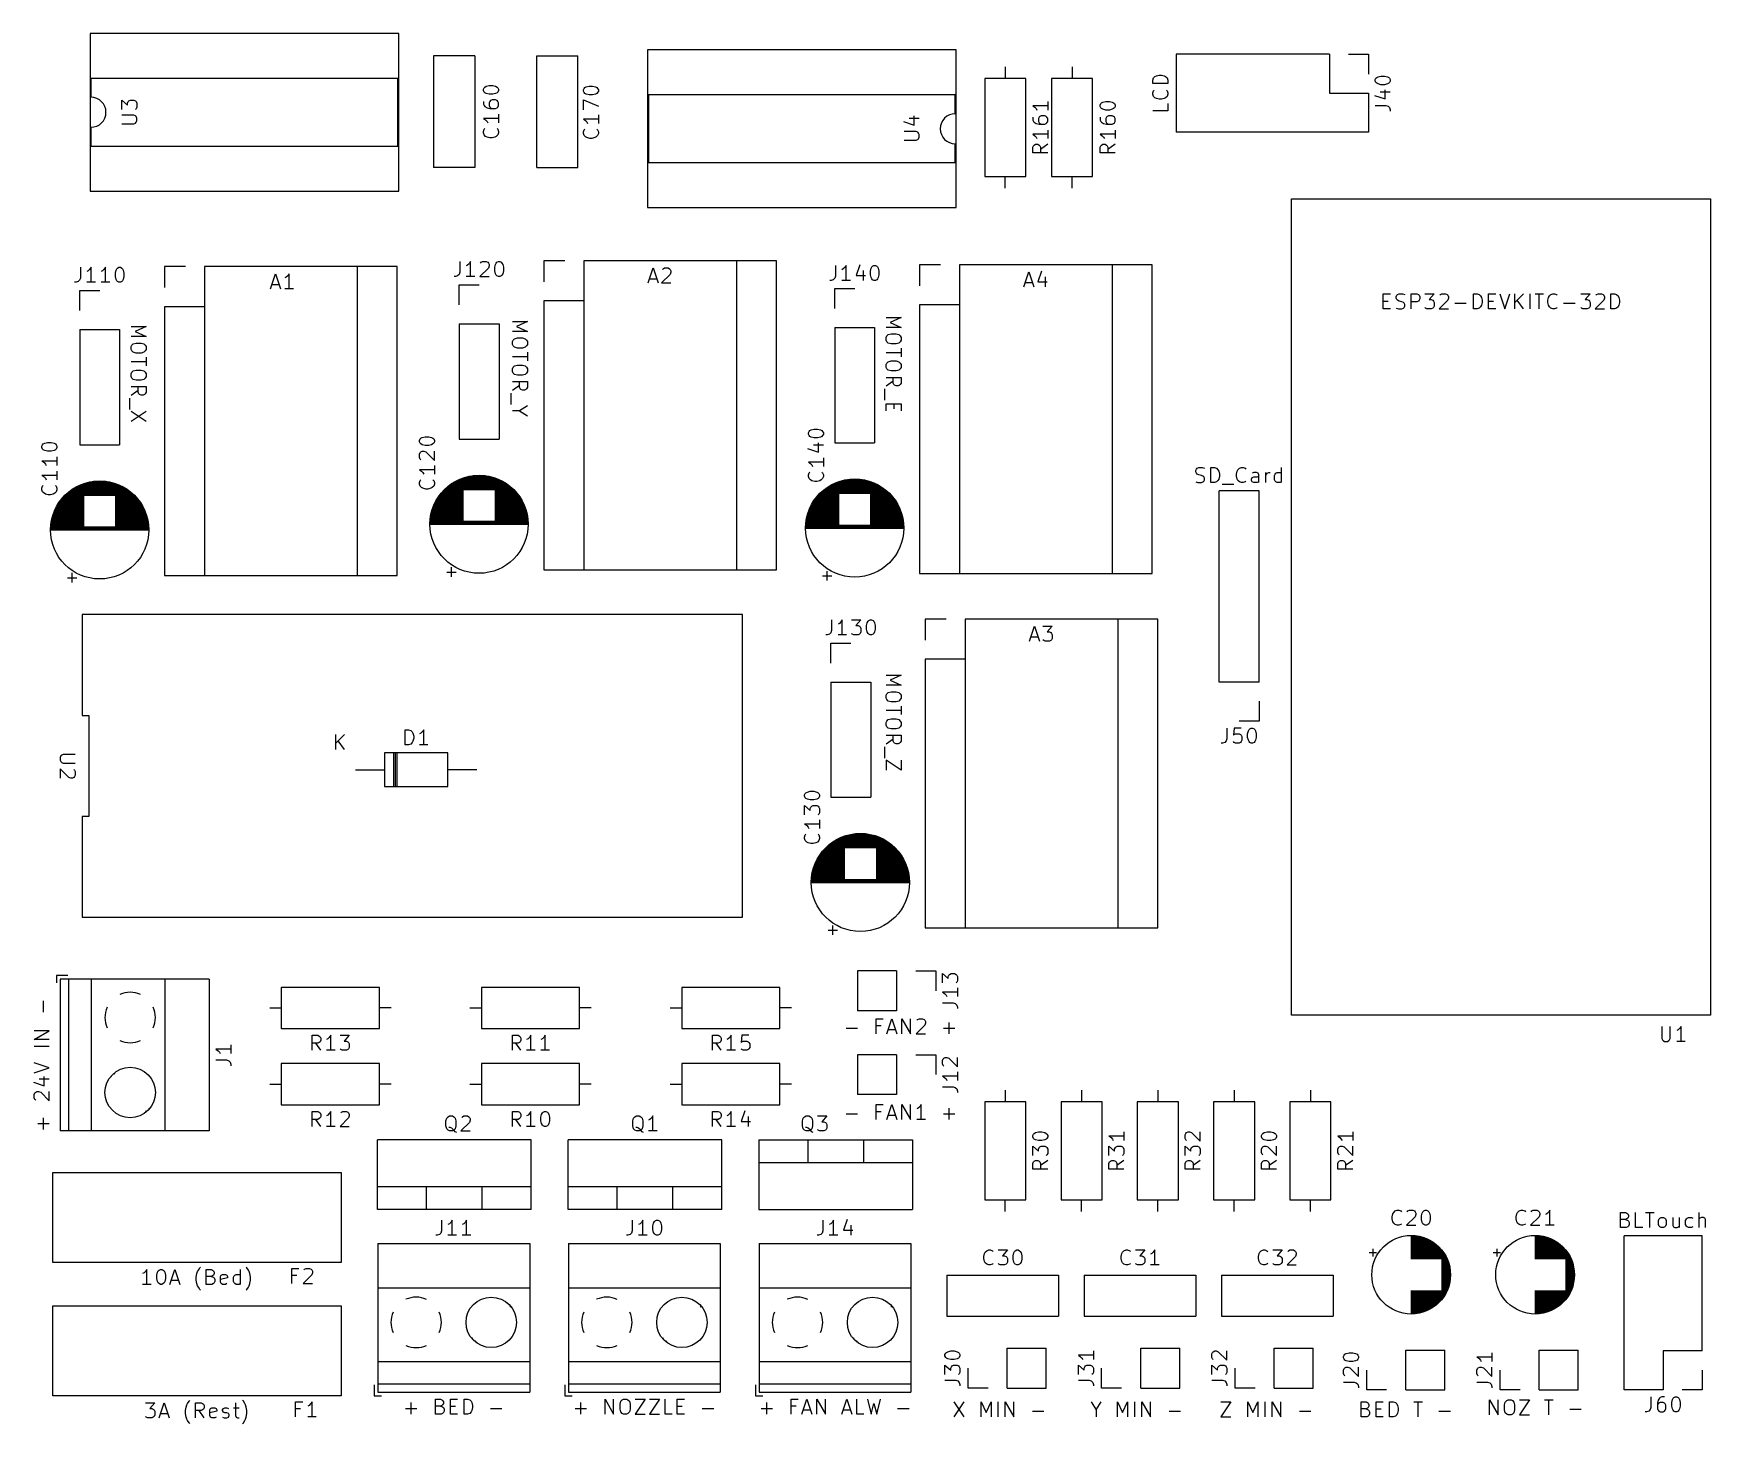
# Model space of a CAD drawing. Extents: x 1 to 112, y 2 to 94.
import ezdxf

# ---------------------------------------------------------------- set-up
doc = ezdxf.new("R2010")
doc.units = 0
doc.header["$MEASUREMENT"] = 0
doc.layers.add('BLACK', color=7, linetype='CONTINUOUS')

msp = doc.modelspace()

# ---------------------------------------------------------------- linework, layer by layer
at = {"layer": 'BLACK', "linetype": 'CONTINUOUS'}
for p, q in [((25.0001, 94.15), (4.4401, 94.15)), ((4.4401, 94.15), (4.4401, 83.65)), ((25.0001, 83.65), (25.0001, 94.15)), ((41.5679, 93.0536), (41.5679, 82.5536)), ((62.1279, 93.0536), (41.5679, 93.0536)), ((62.1279, 82.5536), (62.1279, 93.0536)), ((76.775, 92.77), (76.775, 87.57)), ((86.995, 92.77), (76.775, 92.77)), ((86.995, 92.77), (86.995, 90.17)), ((88.265, 92.77), (89.595, 92.77)), ((89.595, 92.77), (89.595, 91.44)), ((27.3201, 92.66), (27.3201, 85.22)), ((30.0601, 92.66), (27.3201, 92.66)), ((30.0601, 92.66), (30.0601, 85.22)), ((34.19, 92.66), (36.93, 92.66)), ((34.19, 85.22), (34.19, 92.66)), ((36.93, 85.22), (36.93, 92.66)), ((65.405, 91.924), (65.405, 91.154)), ((69.85, 91.924), (69.85, 91.154)), ((24.9401, 91.15), (4.5001, 91.15)), ((4.5001, 91.15), (4.5001, 89.9)), ((24.9401, 86.65), (24.9401, 91.15)), ((30.6425, 90.44), (30.6901, 90.5352)), ((30.6901, 90.5352), (30.7377, 90.5829)), ((30.7377, 90.5829), (30.833, 90.6305)), ((30.833, 90.6305), (31.0234, 90.6781)), ((31.0234, 90.6781), (31.2615, 90.6781)), ((31.2615, 90.6781), (31.452, 90.6305)), ((31.452, 90.6305), (31.5472, 90.5829)), ((31.5472, 90.5829), (31.5949, 90.5352)), ((31.5949, 90.5352), (31.6425, 90.44)), ((37.2984, 90.4), (37.346, 90.4952)), ((37.346, 90.4952), (37.3936, 90.5429)), ((37.3936, 90.5429), (37.4889, 90.5905)), ((37.4889, 90.5905), (37.6793, 90.6381)), ((37.6793, 90.6381), (37.9174, 90.6381)), ((37.9174, 90.6381), (38.1079, 90.5905)), ((38.1079, 90.5905), (38.2031, 90.5429)), ((38.2031, 90.5429), (38.2508, 90.4952)), ((38.2508, 90.4952), (38.2984, 90.4)), ((64.035, 91.154), (64.035, 84.614)), ((66.775, 91.154), (64.035, 91.154)), ((66.775, 84.614), (66.775, 91.154)), ((71.22, 91.154), (68.48, 91.154)), ((68.48, 91.154), (68.48, 84.614)), ((71.22, 84.614), (71.22, 91.154)), ((75.2274, 91.051), (75.275, 91.1938)), ((75.2274, 90.8129), (75.2274, 91.051)), ((76.2274, 90.8129), (75.2274, 90.8129)), ((75.275, 91.1938), (75.3702, 91.289)), ((75.3702, 91.289), (75.4655, 91.3367)), ((75.4655, 91.3367), (75.656, 91.3843)), ((75.656, 91.3843), (75.7988, 91.3843)), ((75.7988, 91.3843), (75.9893, 91.3367)), ((75.9893, 91.3367), (76.0845, 91.289)), ((76.0845, 91.289), (76.1798, 91.1938)), ((76.1798, 91.1938), (76.2274, 91.051)), ((76.2274, 91.051), (76.2274, 90.8129)), ((90.0474, 91.0748), (90.095, 91.17)), ((90.0474, 90.9795), (90.0474, 91.0748)), ((90.095, 90.8843), (90.0474, 90.9795)), ((90.095, 91.17), (90.1426, 91.2176)), ((90.1426, 90.8367), (90.095, 90.8843)), ((90.1426, 91.2176), (90.2379, 91.2652)), ((90.2379, 90.789), (90.1426, 90.8367)), ((90.2379, 91.2652), (90.4283, 91.3129)), ((90.4283, 90.7414), (90.2379, 90.789)), ((90.4283, 91.3129), (90.6664, 91.3129)), ((90.6664, 90.7414), (90.4283, 90.7414)), ((90.6664, 91.3129), (90.8569, 91.2652)), ((90.8569, 90.789), (90.6664, 90.7414)), ((90.8569, 91.2652), (90.9521, 91.2176)), ((90.9521, 90.8367), (90.8569, 90.789)), ((90.9521, 91.2176), (90.9998, 91.17)), ((90.9998, 90.8843), (90.9521, 90.8367)), ((90.9998, 91.17), (91.0474, 91.0748)), ((91.0474, 90.9795), (90.9998, 90.8843)), ((91.0474, 91.0748), (91.0474, 90.9795)), ((6.55248, 89.0905), (6.55248, 89.7095)), ((6.55248, 89.7095), (6.93343, 89.3762)), ((6.93343, 89.519), (6.98105, 89.6143)), ((6.93343, 89.3762), (6.93343, 89.519)), ((6.98105, 89.6143), (7.02867, 89.6619)), ((7.02867, 89.6619), (7.12391, 89.7095)), ((7.12391, 89.7095), (7.362, 89.7095)), ((7.362, 89.7095), (7.45724, 89.6619)), ((7.45724, 89.6619), (7.50486, 89.6143)), ((7.50486, 89.6143), (7.55248, 89.519)), ((7.55248, 89.519), (7.55248, 89.2333)), ((30.6425, 90.3448), (30.6425, 90.44)), ((30.6901, 90.2495), (30.6425, 90.3448)), ((30.6425, 89.6305), (30.6425, 89.44)), ((30.6425, 89.44), (30.6901, 89.3448)), ((30.7377, 90.2019), (30.6901, 90.2495)), ((30.833, 90.1543), (30.7377, 90.2019)), ((31.0234, 90.1067), (30.833, 90.1543)), ((31.2615, 90.1067), (31.0234, 90.1067)), ((31.0711, 89.6305), (31.0234, 89.5352)), ((31.0234, 89.5352), (31.0234, 89.3448)), ((31.1187, 89.6781), (31.0711, 89.6305)), ((31.2139, 89.7257), (31.1187, 89.6781)), ((31.452, 89.7257), (31.2139, 89.7257)), ((31.452, 90.1543), (31.2615, 90.1067)), ((31.5472, 90.2019), (31.452, 90.1543)), ((31.5472, 89.6781), (31.452, 89.7257)), ((31.5949, 90.2495), (31.5472, 90.2019)), ((31.5949, 89.6305), (31.5472, 89.6781)), ((31.6425, 90.3448), (31.5949, 90.2495)), ((31.6425, 89.5352), (31.5949, 89.6305)), ((31.6425, 90.44), (31.6425, 90.3448)), ((31.6425, 89.3448), (31.6425, 89.5352)), ((37.2984, 90.3048), (37.2984, 90.4)), ((37.346, 90.2095), (37.2984, 90.3048)), ((37.2984, 89.0667), (37.2984, 89.7333)), ((37.2984, 89.7333), (38.2984, 89.3048)), ((37.3936, 90.1619), (37.346, 90.2095)), ((37.4889, 90.1143), (37.3936, 90.1619)), ((37.6793, 90.0667), (37.4889, 90.1143)), ((37.9174, 90.0667), (37.6793, 90.0667)), ((38.1079, 90.1143), (37.9174, 90.0667)), ((38.2031, 90.1619), (38.1079, 90.1143)), ((38.2508, 90.2095), (38.2031, 90.1619)), ((38.2984, 90.3048), (38.2508, 90.2095)), ((38.2984, 90.4), (38.2984, 90.3048)), ((41.6279, 90.0536), (41.6279, 85.5536)), ((62.0679, 90.0536), (41.6279, 90.0536)), ((62.0679, 88.8036), (62.0679, 90.0536)), ((68.2274, 89.6221), (68.2274, 89.0507)), ((71.7154, 89.384), (71.763, 89.4792)), ((71.7154, 89.2888), (71.7154, 89.384)), ((71.763, 89.4792), (71.8106, 89.5269)), ((71.8106, 89.5269), (71.9059, 89.5745)), ((71.9059, 89.5745), (72.0963, 89.6221)), ((72.0963, 89.6221), (72.3344, 89.6221)), ((72.3344, 89.6221), (72.5249, 89.5745)), ((72.5249, 89.5745), (72.6201, 89.5269)), ((72.6201, 89.5269), (72.6678, 89.4792)), ((72.6678, 89.4792), (72.7154, 89.384)), ((72.7154, 89.384), (72.7154, 89.2888)), ((75.2274, 90.1938), (75.275, 90.3367)), ((75.2274, 90.0986), (75.2274, 90.1938)), ((75.275, 89.9557), (75.2274, 90.0986)), ((75.275, 90.3367), (75.3226, 90.3843)), ((75.3702, 89.8605), (75.275, 89.9557)), ((75.4655, 89.8129), (75.3702, 89.8605)), ((75.656, 89.7652), (75.4655, 89.8129)), ((75.7988, 89.7652), (75.656, 89.7652)), ((75.9893, 89.8129), (75.7988, 89.7652)), ((76.0845, 89.8605), (75.9893, 89.8129)), ((76.1798, 89.9557), (76.0845, 89.8605)), ((76.1321, 90.3843), (76.1798, 90.3367)), ((76.1798, 90.3367), (76.2274, 90.1938)), ((76.2274, 90.0986), (76.1798, 89.9557)), ((76.2274, 90.1938), (76.2274, 90.0986)), ((76.2274, 89.4795), (76.2274, 89.0033)), ((86.995, 90.17), (89.595, 90.17)), ((89.595, 90.17), (89.595, 87.57)), ((89.9998, 90.0271), (90.714, 89.789)), ((90.0474, 89.3605), (90.7617, 89.3605)), ((90.3807, 90.2652), (91.0474, 90.2652)), ((90.714, 89.789), (90.714, 90.4081)), ((90.7617, 89.3605), (90.9045, 89.3129)), ((7.362, 88.7095), (6.55248, 88.7095)), ((7.45724, 88.6619), (7.362, 88.7095)), ((7.50486, 89.1381), (7.45724, 89.0905)), ((7.50486, 88.6143), (7.45724, 88.6619)), ((7.55248, 89.2333), (7.50486, 89.1381)), ((7.55248, 88.519), (7.50486, 88.6143)), ((7.50486, 88.2333), (7.55248, 88.3286)), ((7.55248, 88.3286), (7.55248, 88.519)), ((31.6425, 88.4876), (30.6425, 88.4876)), ((30.6425, 88.4876), (30.7853, 88.3924)), ((30.6901, 89.3448), (30.7377, 89.2971)), ((30.7377, 89.2971), (30.8806, 89.2019)), ((30.7853, 88.3924), (30.8806, 88.2971)), ((30.8806, 89.2019), (31.0711, 89.1543)), ((30.8806, 88.2971), (30.9282, 88.2019)), ((31.0234, 89.3448), (31.0711, 89.2495)), ((31.0711, 89.2495), (31.1187, 89.2019)), ((31.0711, 89.1543), (31.452, 89.1543)), ((31.1187, 89.2019), (31.2139, 89.1543)), ((31.452, 89.1543), (31.5472, 89.2019)), ((31.5472, 89.2019), (31.5949, 89.2495)), ((31.5949, 89.2495), (31.6425, 89.3448)), ((31.6425, 88.7733), (31.6425, 88.2019)), ((38.2984, 88.4476), (37.2984, 88.4476)), ((37.2984, 88.4476), (37.4412, 88.3524)), ((37.4412, 88.3524), (37.5365, 88.2571)), ((37.5365, 88.2571), (37.5841, 88.1619)), ((38.2984, 88.7333), (38.2984, 88.1619)), ((58.6187, 88.2798), (59.3329, 88.0417)), ((58.9996, 88.5179), (59.6663, 88.5179)), ((59.3329, 88.0417), (59.3329, 88.6607)), ((68.2274, 89.3364), (67.2274, 89.3364)), ((67.2274, 89.3364), (67.3702, 89.2411)), ((67.2274, 88.5745), (67.2274, 88.384)), ((67.2274, 88.384), (67.275, 88.2888)), ((67.275, 88.2888), (67.3226, 88.2411)), ((67.3702, 89.2411), (67.4655, 89.1459)), ((67.4655, 89.1459), (67.5131, 89.0507)), ((67.656, 88.5745), (67.6083, 88.4792)), ((67.6083, 88.4792), (67.6083, 88.2888)), ((67.6083, 88.2888), (67.656, 88.1935)), ((67.7036, 88.6221), (67.656, 88.5745)), ((67.7988, 88.6697), (67.7036, 88.6221)), ((68.0369, 88.6697), (67.7988, 88.6697)), ((68.1321, 88.6221), (68.0369, 88.6697)), ((68.1798, 88.5745), (68.1321, 88.6221)), ((68.2274, 88.4792), (68.1798, 88.5745)), ((68.1798, 88.1935), (68.2274, 88.2888)), ((68.2274, 88.2888), (68.2274, 88.4792)), ((71.763, 89.1935), (71.7154, 89.2888)), ((71.7154, 88.5745), (71.7154, 88.384)), ((71.7154, 88.384), (71.763, 88.2888)), ((71.8106, 89.1459), (71.763, 89.1935)), ((71.763, 88.2888), (71.8106, 88.2411)), ((71.9059, 89.0983), (71.8106, 89.1459)), ((72.0963, 89.0507), (71.9059, 89.0983)), ((72.3344, 89.0507), (72.0963, 89.0507)), ((72.144, 88.5745), (72.0963, 88.4792)), ((72.0963, 88.4792), (72.0963, 88.2888)), ((72.0963, 88.2888), (72.144, 88.1935)), ((72.1916, 88.6221), (72.144, 88.5745)), ((72.2868, 88.6697), (72.1916, 88.6221)), ((72.5249, 88.6697), (72.2868, 88.6697)), ((72.5249, 89.0983), (72.3344, 89.0507)), ((72.6201, 89.1459), (72.5249, 89.0983)), ((72.6201, 88.6221), (72.5249, 88.6697)), ((72.6678, 89.1935), (72.6201, 89.1459)), ((72.6678, 88.5745), (72.6201, 88.6221)), ((72.7154, 89.2888), (72.6678, 89.1935)), ((72.7154, 88.4792), (72.6678, 88.5745)), ((72.6678, 88.1935), (72.7154, 88.2888)), ((72.7154, 88.2888), (72.7154, 88.4792)), ((76.2274, 89.0033), (75.2274, 89.0033)), ((90.9045, 89.3129), (90.9998, 89.2176)), ((90.9998, 89.2176), (91.0474, 89.0748)), ((91.0474, 89.0748), (91.0474, 88.9795)), ((4.5001, 87.9), (4.5001, 86.65)), ((6.55248, 88.1381), (7.362, 88.1381)), ((7.362, 88.1381), (7.45724, 88.1857)), ((7.45724, 88.1857), (7.50486, 88.2333)), ((30.6425, 87.6305), (30.6901, 87.7733)), ((30.6425, 87.5352), (30.6425, 87.6305)), ((30.6901, 87.3924), (30.6425, 87.5352)), ((30.6901, 87.7733), (30.7377, 87.821)), ((30.7853, 87.2971), (30.6901, 87.3924)), ((30.8806, 87.2495), (30.7853, 87.2971)), ((31.0711, 87.2019), (30.8806, 87.2495)), ((31.2139, 87.2019), (31.0711, 87.2019)), ((31.4044, 87.2495), (31.2139, 87.2019)), ((31.4996, 87.2971), (31.4044, 87.2495)), ((31.5949, 87.3924), (31.4996, 87.2971)), ((31.5472, 87.821), (31.5949, 87.7733)), ((31.5949, 87.7733), (31.6425, 87.6305)), ((31.6425, 87.5352), (31.5949, 87.3924)), ((31.6425, 87.6305), (31.6425, 87.5352)), ((37.2984, 87.5905), (37.346, 87.7333)), ((37.2984, 87.4952), (37.2984, 87.5905)), ((37.346, 87.3524), (37.2984, 87.4952)), ((37.346, 87.7333), (37.3936, 87.781)), ((37.4412, 87.2571), (37.346, 87.3524)), ((37.5365, 87.2095), (37.4412, 87.2571)), ((37.727, 87.1619), (37.5365, 87.2095)), ((37.8698, 87.1619), (37.727, 87.1619)), ((38.0603, 87.2095), (37.8698, 87.1619)), ((38.1555, 87.2571), (38.0603, 87.2095)), ((38.2508, 87.3524), (38.1555, 87.2571)), ((38.2031, 87.781), (38.2508, 87.7333)), ((38.2508, 87.7333), (38.2984, 87.5905)), ((38.2984, 87.4952), (38.2508, 87.3524)), ((38.2984, 87.5905), (38.2984, 87.4952)), ((59.4758, 87.6131), (58.6663, 87.6131)), ((59.571, 87.5655), (59.4758, 87.6131)), ((59.6187, 87.5179), (59.571, 87.5655)), ((59.571, 87.0893), (59.6187, 87.1369)), ((59.6663, 87.4226), (59.6187, 87.5179)), ((59.6187, 87.1369), (59.6663, 87.2322)), ((59.6663, 87.2322), (59.6663, 87.4226)), ((68.2274, 87.4316), (67.2274, 87.4316)), ((67.2274, 87.4316), (67.3702, 87.3364)), ((67.3226, 88.2411), (67.4655, 88.1459)), ((67.3702, 87.3364), (67.4655, 87.2411)), ((67.4655, 88.1459), (67.656, 88.0983)), ((67.4655, 87.2411), (67.5131, 87.1459)), ((67.656, 88.1935), (67.7036, 88.1459)), ((67.656, 88.0983), (68.0369, 88.0983)), ((67.7036, 88.1459), (67.7988, 88.0983)), ((68.0369, 88.0983), (68.1321, 88.1459)), ((68.1321, 88.1459), (68.1798, 88.1935)), ((68.2274, 87.7173), (68.2274, 87.1459)), ((72.7154, 87.4316), (71.7154, 87.4316)), ((71.7154, 87.4316), (71.8582, 87.3364)), ((71.8106, 88.2411), (71.9535, 88.1459)), ((71.8582, 87.3364), (71.9535, 87.2411)), ((71.9535, 88.1459), (72.144, 88.0983)), ((71.9535, 87.2411), (72.0011, 87.1459)), ((72.144, 88.1935), (72.1916, 88.1459)), ((72.144, 88.0983), (72.5249, 88.0983)), ((72.1916, 88.1459), (72.2868, 88.0983)), ((72.5249, 88.0983), (72.6201, 88.1459)), ((72.6201, 88.1459), (72.6678, 88.1935)), ((72.7154, 87.7173), (72.7154, 87.1459)), ((89.595, 87.57), (76.775, 87.57)), ((4.5001, 86.65), (24.9401, 86.65)), ((58.6663, 87.0417), (59.4758, 87.0417)), ((59.4758, 87.0417), (59.571, 87.0893)), ((62.0679, 85.5536), (62.0679, 86.8036)), ((67.2274, 86.5745), (67.275, 86.6697)), ((67.2274, 86.1935), (67.2274, 86.5745)), ((68.2274, 86.1935), (67.2274, 86.1935)), ((67.275, 86.6697), (67.3226, 86.7173)), ((67.3226, 86.7173), (67.4179, 86.765)), ((67.4179, 86.765), (67.5607, 86.765)), ((67.5607, 86.765), (67.656, 86.7173)), ((67.656, 86.7173), (67.7036, 86.6697)), ((67.7036, 86.6697), (67.7512, 86.5745)), ((68.2274, 86.765), (67.7512, 86.4316)), ((67.7512, 86.5745), (67.7512, 86.1935)), ((71.7154, 86.5745), (71.763, 86.6697)), ((71.7154, 86.1935), (71.7154, 86.5745)), ((72.7154, 86.1935), (71.7154, 86.1935)), ((71.763, 86.6697), (71.8106, 86.7173)), ((71.8106, 86.7173), (71.9059, 86.765)), ((71.9059, 86.765), (72.0487, 86.765)), ((72.0487, 86.765), (72.144, 86.7173)), ((72.144, 86.7173), (72.1916, 86.6697)), ((72.1916, 86.6697), (72.2392, 86.5745)), ((72.7154, 86.765), (72.2392, 86.4316)), ((72.2392, 86.5745), (72.2392, 86.1935)), ((30.0601, 85.22), (27.3201, 85.22)), ((34.19, 85.22), (36.93, 85.22)), ((41.6279, 85.5536), (62.0679, 85.5536)), ((64.035, 84.614), (66.775, 84.614)), ((65.405, 83.844), (65.405, 84.614)), ((68.48, 84.614), (71.22, 84.614)), ((69.85, 83.844), (69.85, 84.614)), ((4.4401, 83.65), (25.0001, 83.65)), ((84.475, 28.73), (84.475, 83.13)), ((84.475, 83.13), (112.375, 83.13)), ((112.375, 83.13), (112.375, 28.73)), ((41.5679, 82.5536), (62.1279, 82.5536)), ((3.79428, 78.5696), (3.79428, 77.8553)), ((4.31809, 78.3315), (4.22286, 78.2839)), ((4.41333, 78.4268), (4.31809, 78.3315)), ((4.50857, 78.5696), (4.41333, 78.4268)), ((4.50857, 77.5696), (4.50857, 78.5696)), ((5.27048, 78.3315), (5.17524, 78.2839)), ((5.36571, 78.4268), (5.27048, 78.3315)), ((5.46095, 78.5696), (5.36571, 78.4268)), ((5.46095, 77.5696), (5.46095, 78.5696)), ((6.12762, 78.1887), (6.17524, 78.3791)), ((6.17524, 78.3791), (6.22286, 78.4744)), ((6.22286, 78.4744), (6.27048, 78.522)), ((6.27048, 78.522), (6.36571, 78.5696)), ((6.36571, 78.5696), (6.46095, 78.5696)), ((6.46095, 78.5696), (6.55619, 78.522)), ((6.55619, 78.522), (6.60381, 78.4744)), ((6.60381, 78.4744), (6.65143, 78.3791)), ((6.65143, 78.3791), (6.69905, 78.1887)), ((10.795, 78.616), (9.395, 78.616)), ((9.395, 78.616), (9.395, 77.216)), ((12.065, 78.616), (12.065, 75.946)), ((24.895, 78.616), (12.065, 78.616)), ((22.225, 78.616), (22.225, 58.036)), ((24.895, 58.036), (24.895, 78.616)), ((29.0673, 78.2363), (29.0197, 78.0935)), ((29.0673, 78.9506), (29.0673, 78.2363)), ((29.5911, 78.7125), (29.4959, 78.6649)), ((29.6863, 78.8078), (29.5911, 78.7125)), ((29.7816, 78.9506), (29.6863, 78.8078)), ((29.7816, 77.9506), (29.7816, 78.9506)), ((30.972, 78.522), (30.4006, 77.9506)), ((30.4482, 78.8554), (30.4959, 78.903)), ((30.4959, 78.903), (30.5911, 78.9506)), ((30.5911, 78.9506), (30.8292, 78.9506)), ((30.8292, 78.9506), (30.9244, 78.903)), ((30.9244, 78.903), (30.972, 78.8554)), ((30.972, 78.8554), (31.0197, 78.7601)), ((31.0197, 78.6649), (30.972, 78.522)), ((31.0197, 78.7601), (31.0197, 78.6649)), ((31.4006, 78.5697), (31.4482, 78.7601)), ((31.4006, 78.3316), (31.4006, 78.5697)), ((31.4482, 78.1411), (31.4006, 78.3316)), ((31.4482, 78.7601), (31.4959, 78.8554)), ((31.4959, 78.8554), (31.5435, 78.903)), ((31.5435, 78.903), (31.6387, 78.9506)), ((31.6387, 78.9506), (31.734, 78.9506)), ((31.734, 78.9506), (31.8292, 78.903)), ((31.8292, 78.903), (31.8768, 78.8554)), ((31.8768, 78.8554), (31.9244, 78.7601)), ((31.9244, 78.7601), (31.972, 78.5697)), ((31.972, 78.3316), (31.9244, 78.1411)), ((31.972, 78.5697), (31.972, 78.3316)), ((36.068, 78.997), (34.668, 78.997)), ((34.668, 78.997), (34.668, 77.597)), ((37.338, 78.997), (37.338, 76.327)), ((50.168, 78.997), (37.338, 78.997)), ((41.6085, 77.5256), (41.9418, 78.5256)), ((41.9418, 78.5256), (42.2751, 77.5256)), ((42.5609, 78.4304), (42.6085, 78.478)), ((42.6085, 78.478), (42.7037, 78.5256)), ((42.7037, 78.5256), (42.9418, 78.5256)), ((42.9418, 78.5256), (43.037, 78.478)), ((43.037, 78.478), (43.0847, 78.4304)), ((43.0847, 78.4304), (43.1323, 78.3351)), ((43.1323, 78.2399), (43.0847, 78.097)), ((43.1323, 78.3351), (43.1323, 78.2399)), ((47.498, 78.997), (47.498, 58.417)), ((50.168, 58.417), (50.168, 78.997)), ((54.0863, 78.6966), (54.0863, 77.9823)), ((54.6101, 78.4585), (54.5149, 78.4109)), ((54.7053, 78.5538), (54.6101, 78.4585)), ((54.8006, 78.6966), (54.7053, 78.5538)), ((54.8006, 77.6966), (54.8006, 78.6966)), ((55.7053, 78.7442), (55.4672, 78.03)), ((55.9434, 78.3633), (55.9434, 77.6966)), ((56.4196, 78.3157), (56.4672, 78.5061)), ((56.4196, 78.0776), (56.4196, 78.3157)), ((56.4672, 78.5061), (56.5149, 78.6014)), ((56.5149, 78.6014), (56.5625, 78.649)), ((56.5625, 78.649), (56.6577, 78.6966)), ((56.6577, 78.6966), (56.753, 78.6966)), ((56.753, 78.6966), (56.8482, 78.649)), ((56.8482, 78.649), (56.8958, 78.6014)), ((56.8958, 78.6014), (56.9434, 78.5061)), ((56.9434, 78.5061), (56.991, 78.3157)), ((56.991, 78.3157), (56.991, 78.0776)), ((59.687, 78.743), (59.687, 77.343)), ((61.087, 78.743), (59.687, 78.743)), ((75.187, 78.743), (62.357, 78.743)), ((62.357, 78.743), (62.357, 76.073)), ((66.6275, 77.2716), (66.9608, 78.2716)), ((66.9608, 78.2716), (67.2941, 77.2716)), ((67.818, 78.3192), (67.5799, 77.605)), ((72.517, 78.743), (72.517, 58.163)), ((75.187, 58.163), (75.187, 78.743)), ((3.50857, 77.5696), (3.41333, 77.5696)), ((3.65143, 77.6172), (3.50857, 77.5696)), ((3.74667, 77.7125), (3.65143, 77.6172)), ((3.79428, 77.8553), (3.74667, 77.7125)), ((4.79428, 77.5696), (4.22286, 77.5696)), ((5.74667, 77.5696), (5.17524, 77.5696)), ((6.12762, 77.9506), (6.12762, 78.1887)), ((6.17524, 77.7601), (6.12762, 77.9506)), ((6.22286, 77.6649), (6.17524, 77.7601)), ((6.27048, 77.6172), (6.22286, 77.6649)), ((6.36571, 77.5696), (6.27048, 77.6172)), ((6.46095, 77.5696), (6.36571, 77.5696)), ((6.55619, 77.6172), (6.46095, 77.5696)), ((6.60381, 77.6649), (6.55619, 77.6172)), ((6.65143, 77.7601), (6.60381, 77.6649)), ((6.69905, 77.9506), (6.65143, 77.7601)), ((6.69905, 78.1887), (6.69905, 77.9506)), ((16.4625, 77.1446), (16.7958, 78.1446)), ((16.5577, 77.4303), (17.0339, 77.4303)), ((16.7958, 78.1446), (17.1291, 77.1446)), ((17.5101, 77.9065), (17.4149, 77.8589)), ((17.9863, 77.1446), (17.4149, 77.1446)), ((17.6053, 78.0018), (17.5101, 77.9065)), ((17.7006, 78.1446), (17.6053, 78.0018)), ((17.7006, 77.1446), (17.7006, 78.1446)), ((28.7816, 77.9506), (28.6863, 77.9506)), ((28.9244, 77.9982), (28.7816, 77.9506)), ((29.0197, 78.0935), (28.9244, 77.9982)), ((29.023, 76.073), (29.023, 77.403)), ((29.023, 77.403), (30.353, 77.403)), ((30.0673, 77.9506), (29.4959, 77.9506)), ((30.4006, 77.9506), (31.0197, 77.9506)), ((31.4959, 78.0459), (31.4482, 78.1411)), ((31.5435, 77.9982), (31.4959, 78.0459)), ((31.6387, 77.9506), (31.5435, 77.9982)), ((31.734, 77.9506), (31.6387, 77.9506)), ((31.8292, 77.9982), (31.734, 77.9506)), ((31.8768, 78.0459), (31.8292, 77.9982)), ((31.9244, 78.1411), (31.8768, 78.0459)), ((41.7037, 77.8113), (42.1799, 77.8113)), ((43.0847, 78.097), (42.5132, 77.5256)), ((42.5132, 77.5256), (43.1323, 77.5256)), ((53.8006, 77.6966), (53.7053, 77.6966)), ((53.9434, 77.7442), (53.8006, 77.6966)), ((54.0387, 77.8395), (53.9434, 77.7442)), ((54.0863, 77.9823), (54.0387, 77.8395)), ((54.042, 75.819), (54.042, 77.149)), ((54.042, 77.149), (55.372, 77.149)), ((55.0863, 77.6966), (54.5149, 77.6966)), ((55.4672, 78.03), (56.0863, 78.03)), ((56.4672, 77.8871), (56.4196, 78.0776)), ((56.5149, 77.7919), (56.4672, 77.8871)), ((56.5625, 77.7442), (56.5149, 77.7919)), ((56.6577, 77.6966), (56.5625, 77.7442)), ((56.753, 77.6966), (56.6577, 77.6966)), ((56.8482, 77.7442), (56.753, 77.6966)), ((56.8958, 77.7919), (56.8482, 77.7442)), ((56.9434, 77.8871), (56.8958, 77.7919)), ((56.991, 78.0776), (56.9434, 77.8871)), ((66.7227, 77.5573), (67.1989, 77.5573)), ((67.5799, 77.605), (68.1989, 77.605)), ((68.056, 77.9383), (68.056, 77.2716)), ((3.75, 77.022), (5.08, 77.022)), ((3.75, 75.692), (3.75, 77.022)), ((37.338, 76.327), (34.668, 76.327)), ((34.668, 76.327), (34.668, 58.417)), ((37.338, 76.327), (37.338, 58.417)), ((59.687, 76.073), (59.687, 58.163)), ((62.357, 76.073), (59.687, 76.073)), ((62.357, 76.073), (62.357, 58.163)), ((90.5831, 75.7991), (90.5831, 76.8002)), ((90.5831, 76.8002), (91.0598, 76.8002)), ((90.5831, 76.3235), (90.9167, 76.3235)), ((91.4411, 76.6095), (91.4888, 76.7049)), ((91.4411, 76.5142), (91.4411, 76.6095)), ((91.4888, 76.4188), (91.4411, 76.5142)), ((91.4888, 76.7049), (91.5365, 76.7525)), ((91.5365, 76.3712), (91.4888, 76.4188)), ((91.5365, 76.7525), (91.6318, 76.8002)), ((91.6318, 76.3235), (91.5365, 76.3712)), ((91.6318, 76.8002), (91.8702, 76.8002)), ((91.8225, 76.2758), (91.6318, 76.3235)), ((91.9179, 76.2282), (91.8225, 76.2758)), ((91.8702, 76.8002), (92.0132, 76.7525)), ((91.9655, 76.1805), (91.9179, 76.2282)), ((92.0132, 76.0851), (91.9655, 76.1805)), ((91.9655, 75.8945), (92.0132, 75.9898)), ((92.0132, 75.9898), (92.0132, 76.0851)), ((92.4422, 75.7991), (92.4422, 76.8002)), ((92.4422, 76.8002), (92.8236, 76.8002)), ((92.8236, 76.2758), (92.4422, 76.2758)), ((92.8236, 76.8002), (92.9189, 76.7525)), ((92.9189, 76.3235), (92.8236, 76.2758)), ((92.9189, 76.7525), (92.9666, 76.7049)), ((92.9666, 76.3712), (92.9189, 76.3235)), ((92.9666, 76.7049), (93.0143, 76.6095)), ((93.0143, 76.4665), (92.9666, 76.3712)), ((93.0143, 76.6095), (93.0143, 76.4665)), ((93.348, 76.8002), (93.9677, 76.8002)), ((93.9677, 76.8002), (93.634, 76.4188)), ((93.634, 76.4188), (93.777, 76.4188)), ((93.777, 76.4188), (93.8724, 76.3712)), ((93.8724, 76.3712), (93.92, 76.3235)), ((93.92, 76.3235), (93.9677, 76.2282)), ((93.9677, 75.9898), (93.92, 75.8945)), ((93.9677, 76.2282), (93.9677, 75.9898)), ((94.8735, 76.3712), (94.3014, 75.7991)), ((94.3491, 76.7049), (94.3968, 76.7525)), ((94.3968, 76.7525), (94.4921, 76.8002)), ((94.4921, 76.8002), (94.7305, 76.8002)), ((94.7305, 76.8002), (94.8258, 76.7525)), ((94.8258, 76.7525), (94.8735, 76.7049)), ((94.8735, 76.7049), (94.9211, 76.6095)), ((94.9211, 76.5142), (94.8735, 76.3712)), ((94.9211, 76.6095), (94.9211, 76.5142)), ((95.3502, 76.1805), (96.1129, 76.1805)), ((96.5896, 75.7991), (96.5896, 76.8002)), ((96.5896, 76.8002), (96.828, 76.8002)), ((96.828, 76.8002), (96.971, 76.7525)), ((96.971, 76.7525), (97.0664, 76.6572)), ((97.0664, 76.6572), (97.114, 76.5619)), ((97.114, 76.0375), (97.0664, 75.9421)), ((97.114, 76.5619), (97.1617, 76.3712)), ((97.1617, 76.2282), (97.114, 76.0375)), ((97.1617, 76.3712), (97.1617, 76.2282)), ((97.5907, 75.7991), (97.5907, 76.8002)), ((97.5907, 76.8002), (98.0675, 76.8002)), ((97.5907, 76.3235), (97.9244, 76.3235)), ((98.3535, 76.8002), (98.6872, 75.7991)), ((98.6872, 75.7991), (99.0209, 76.8002)), ((99.3546, 75.7991), (99.3546, 76.8002)), ((99.9266, 76.8002), (99.3546, 76.2282)), ((99.9266, 75.7991), (99.4976, 76.3712)), ((100.356, 75.7991), (100.356, 76.8002)), ((100.689, 76.8002), (101.261, 76.8002)), ((100.975, 75.7991), (100.975, 76.8002)), ((101.547, 76.3712), (101.595, 76.5619)), ((101.547, 76.2282), (101.547, 76.3712)), ((101.595, 76.0375), (101.547, 76.2282)), ((101.595, 76.5619), (101.643, 76.6572)), ((101.643, 75.9421), (101.595, 76.0375)), ((101.643, 76.6572), (101.738, 76.7525)), ((101.738, 76.7525), (101.881, 76.8002)), ((101.881, 76.8002), (101.977, 76.8002)), ((101.977, 76.8002), (102.12, 76.7525)), ((102.12, 76.7525), (102.167, 76.7049)), ((102.596, 76.1805), (103.359, 76.1805)), ((103.74, 76.8002), (104.36, 76.8002)), ((104.36, 76.8002), (104.026, 76.4188)), ((104.026, 76.4188), (104.169, 76.4188)), ((104.169, 76.4188), (104.265, 76.3712)), ((104.265, 76.3712), (104.312, 76.3235)), ((104.312, 76.3235), (104.36, 76.2282)), ((104.36, 75.9898), (104.312, 75.8945)), ((104.36, 76.2282), (104.36, 75.9898)), ((105.266, 76.3712), (104.694, 75.7991)), ((104.741, 76.7049), (104.789, 76.7525)), ((104.789, 76.7525), (104.884, 76.8002)), ((104.884, 76.8002), (105.123, 76.8002)), ((105.123, 76.8002), (105.218, 76.7525)), ((105.218, 76.7525), (105.266, 76.7049)), ((105.266, 76.7049), (105.314, 76.6095)), ((105.314, 76.5142), (105.266, 76.3712)), ((105.314, 76.6095), (105.314, 76.5142)), ((105.743, 75.7991), (105.743, 76.8002)), ((105.743, 76.8002), (105.981, 76.8002)), ((105.981, 76.8002), (106.124, 76.7525)), ((106.124, 76.7525), (106.219, 76.6572)), ((106.219, 76.6572), (106.267, 76.5619)), ((106.267, 76.0375), (106.219, 75.9421)), ((106.267, 76.5619), (106.315, 76.3712)), ((106.315, 76.2282), (106.267, 76.0375)), ((106.315, 76.3712), (106.315, 76.2282)), ((12.065, 75.946), (9.395, 75.946)), ((9.395, 75.946), (9.395, 58.036)), ((12.065, 75.946), (12.065, 58.036)), ((32.5676, 74.9534), (33.5676, 74.9534)), ((33.5676, 74.9534), (32.8533, 74.6201)), ((57.4596, 75.2312), (58.4596, 75.2312)), ((58.4596, 75.2312), (57.7453, 74.8979)), ((57.7453, 74.8979), (58.4596, 74.5646)), ((91.0598, 75.7991), (90.5831, 75.7991)), ((91.4411, 75.8468), (91.5841, 75.7991)), ((91.5841, 75.7991), (91.8225, 75.7991)), ((91.8225, 75.7991), (91.9179, 75.8468)), ((91.9179, 75.8468), (91.9655, 75.8945)), ((93.3957, 75.8468), (93.348, 75.8945)), ((93.491, 75.7991), (93.3957, 75.8468)), ((93.777, 75.7991), (93.491, 75.7991)), ((93.8724, 75.8468), (93.777, 75.7991)), ((93.92, 75.8945), (93.8724, 75.8468)), ((94.3014, 75.7991), (94.9211, 75.7991)), ((96.828, 75.7991), (96.5896, 75.7991)), ((96.971, 75.8468), (96.828, 75.7991)), ((97.0664, 75.9421), (96.971, 75.8468)), ((98.0675, 75.7991), (97.5907, 75.7991)), ((101.738, 75.8468), (101.643, 75.9421)), ((101.881, 75.7991), (101.738, 75.8468)), ((101.977, 75.7991), (101.881, 75.7991)), ((102.12, 75.8468), (101.977, 75.7991)), ((102.167, 75.8945), (102.12, 75.8468)), ((103.788, 75.8468), (103.74, 75.8945)), ((103.883, 75.7991), (103.788, 75.8468)), ((104.169, 75.7991), (103.883, 75.7991)), ((104.265, 75.8468), (104.169, 75.7991)), ((104.312, 75.8945), (104.265, 75.8468)), ((104.694, 75.7991), (105.314, 75.7991)), ((105.981, 75.7991), (105.743, 75.7991)), ((106.124, 75.8468), (105.981, 75.7991)), ((106.219, 75.9421), (106.124, 75.8468)), ((3.75, 74.422), (6.41, 74.422)), ((3.75, 74.422), (3.75, 66.742)), ((6.41, 74.422), (6.41, 66.742)), ((7.16762, 74.62), (8.16762, 74.62)), ((8.16762, 73.9534), (7.16762, 73.9534)), ((8.16762, 74.62), (7.45333, 74.2867)), ((7.45333, 74.2867), (8.16762, 73.9534)), ((29.023, 74.803), (29.023, 67.123)), ((29.023, 74.803), (31.683, 74.803)), ((31.683, 74.803), (31.683, 67.123)), ((33.5676, 74.2868), (32.5676, 74.2868)), ((32.6152, 73.7153), (32.7105, 73.8106)), ((32.7105, 73.8106), (32.901, 73.8582)), ((32.8533, 74.6201), (33.5676, 74.2868)), ((32.901, 73.8582), (33.2343, 73.8582)), ((33.2343, 73.8582), (33.4248, 73.8106)), ((33.4248, 73.8106), (33.52, 73.7153)), ((54.042, 74.549), (54.042, 66.869)), ((54.042, 74.549), (56.702, 74.549)), ((56.702, 74.549), (56.702, 66.869)), ((58.4596, 74.5646), (57.4596, 74.5646)), ((57.4596, 73.8979), (57.5072, 73.9931)), ((57.4596, 73.7074), (57.4596, 73.8979)), ((57.5072, 73.9931), (57.6025, 74.0884)), ((57.6025, 74.0884), (57.793, 74.136)), ((57.793, 74.136), (58.1263, 74.136)), ((58.1263, 74.136), (58.3168, 74.0884)), ((58.3168, 74.0884), (58.412, 73.9931)), ((58.412, 73.9931), (58.4596, 73.8979)), ((58.4596, 73.8979), (58.4596, 73.7074)), ((7.16762, 73.2867), (7.21524, 73.382)), ((7.16762, 73.0962), (7.16762, 73.2867)), ((7.21524, 73.001), (7.16762, 73.0962)), ((7.21524, 73.382), (7.31048, 73.4772)), ((7.31048, 72.9058), (7.21524, 73.001)), ((7.31048, 73.4772), (7.50095, 73.5248)), ((7.50095, 72.8581), (7.31048, 72.9058)), ((7.50095, 73.5248), (7.83428, 73.5248)), ((7.83428, 72.8581), (7.50095, 72.8581)), ((7.83428, 73.5248), (8.02476, 73.4772)), ((8.02476, 72.9058), (7.83428, 72.8581)), ((8.02476, 73.4772), (8.12, 73.382)), ((8.12, 73.001), (8.02476, 72.9058)), ((8.12, 73.382), (8.16762, 73.2867)), ((8.16762, 73.0962), (8.12, 73.001)), ((8.16762, 73.2867), (8.16762, 73.0962)), ((32.5676, 73.6201), (32.6152, 73.7153)), ((32.5676, 73.4296), (32.5676, 73.6201)), ((32.6152, 73.3344), (32.5676, 73.4296)), ((32.5676, 72.6201), (33.5676, 72.6201)), ((32.7105, 73.2391), (32.6152, 73.3344)), ((32.901, 73.1915), (32.7105, 73.2391)), ((33.2343, 73.1915), (32.901, 73.1915)), ((33.4248, 73.2391), (33.2343, 73.1915)), ((33.52, 73.3344), (33.4248, 73.2391)), ((33.52, 73.7153), (33.5676, 73.6201)), ((33.5676, 73.4296), (33.52, 73.3344)), ((33.5676, 73.6201), (33.5676, 73.4296)), ((33.5676, 72.9058), (33.5676, 72.3344)), ((57.5072, 73.6122), (57.4596, 73.7074)), ((57.4596, 72.8979), (58.4596, 72.8979)), ((57.6025, 73.517), (57.5072, 73.6122)), ((57.793, 73.4693), (57.6025, 73.517)), ((58.1263, 73.4693), (57.793, 73.4693)), ((58.3168, 73.517), (58.1263, 73.4693)), ((58.412, 73.6122), (58.3168, 73.517)), ((58.4596, 73.7074), (58.412, 73.6122)), ((58.4596, 73.1836), (58.4596, 72.6122)), ((7.16762, 72.2867), (8.16762, 72.2867)), ((7.16762, 71.4772), (7.21524, 71.5724)), ((7.21524, 71.5724), (7.31048, 71.6677)), ((7.31048, 71.6677), (7.50095, 71.7153)), ((7.50095, 71.7153), (7.83428, 71.7153)), ((7.83428, 71.7153), (8.02476, 71.6677)), ((8.02476, 71.6677), (8.12, 71.5724)), ((8.12, 71.5724), (8.16762, 71.4772)), ((8.16762, 72.5724), (8.16762, 72.001)), ((32.5676, 71.8106), (32.6152, 71.9058)), ((32.5676, 71.6201), (32.5676, 71.8106)), ((32.6152, 71.5249), (32.5676, 71.6201)), ((32.6152, 71.9058), (32.7105, 72.001)), ((32.7105, 71.4296), (32.6152, 71.5249)), ((32.7105, 72.001), (32.901, 72.0487)), ((32.901, 72.0487), (33.2343, 72.0487)), ((33.2343, 72.0487), (33.4248, 72.001)), ((33.4248, 72.001), (33.52, 71.9058)), ((33.52, 71.5249), (33.4248, 71.4296)), ((33.52, 71.9058), (33.5676, 71.8106)), ((33.5676, 71.6201), (33.52, 71.5249)), ((33.5676, 71.8106), (33.5676, 71.6201)), ((57.4596, 72.0884), (57.5072, 72.1836)), ((57.4596, 71.8979), (57.4596, 72.0884)), ((57.5072, 71.8027), (57.4596, 71.8979)), ((57.5072, 72.1836), (57.6025, 72.2789)), ((57.6025, 71.7074), (57.5072, 71.8027)), ((57.6025, 72.2789), (57.793, 72.3265)), ((57.793, 71.6598), (57.6025, 71.7074)), ((57.793, 72.3265), (58.1263, 72.3265)), ((58.1263, 71.6598), (57.793, 71.6598)), ((58.1263, 72.3265), (58.3168, 72.2789)), ((58.3168, 71.7074), (58.1263, 71.6598)), ((58.3168, 72.2789), (58.412, 72.1836)), ((58.412, 71.8027), (58.3168, 71.7074)), ((58.412, 72.1836), (58.4596, 72.0884)), ((58.4596, 71.8979), (58.412, 71.8027)), ((58.4596, 72.0884), (58.4596, 71.8979)), ((7.16762, 71.2867), (7.16762, 71.4772)), ((7.21524, 71.1915), (7.16762, 71.2867)), ((7.16762, 70.62), (8.16762, 70.62)), ((7.16762, 70.0486), (7.64381, 70.382)), ((7.31048, 71.0962), (7.21524, 71.1915)), ((7.50095, 71.0486), (7.31048, 71.0962)), ((7.83428, 71.0486), (7.50095, 71.0486)), ((7.64381, 70.2391), (7.64381, 70.62)), ((8.02476, 71.0962), (7.83428, 71.0486)), ((8.12, 71.1915), (8.02476, 71.0962)), ((8.16762, 71.2867), (8.12, 71.1915)), ((8.16762, 71.4772), (8.16762, 71.2867)), ((8.16762, 70.62), (8.16762, 70.2391)), ((32.5676, 70.9534), (33.5676, 70.9534)), ((32.5676, 70.382), (33.0438, 70.7153)), ((32.901, 71.382), (32.7105, 71.4296)), ((33.2343, 71.382), (32.901, 71.382)), ((33.0438, 70.5725), (33.0438, 70.9534)), ((33.0914, 70.4772), (33.0438, 70.5725)), ((33.139, 70.4296), (33.0914, 70.4772)), ((33.2343, 70.382), (33.139, 70.4296)), ((33.4248, 71.4296), (33.2343, 71.382)), ((33.3771, 70.382), (33.2343, 70.382)), ((33.4724, 70.4296), (33.3771, 70.382)), ((33.52, 70.4772), (33.4724, 70.4296)), ((33.5676, 70.5725), (33.52, 70.4772)), ((33.5676, 70.9534), (33.5676, 70.5725)), ((57.3644, 70.4693), (57.3644, 69.7074)), ((57.4596, 71.2312), (58.4596, 71.2312)), ((57.4596, 70.6598), (57.9358, 70.9931)), ((57.9358, 70.8503), (57.9358, 71.2312)), ((57.9834, 70.755), (57.9358, 70.8503)), ((58.031, 70.7074), (57.9834, 70.755)), ((58.1263, 70.6598), (58.031, 70.7074)), ((58.2691, 70.6598), (58.1263, 70.6598)), ((58.3644, 70.7074), (58.2691, 70.6598)), ((58.412, 70.755), (58.3644, 70.7074)), ((58.4596, 70.8503), (58.412, 70.755)), ((58.4596, 71.2312), (58.4596, 70.8503)), ((7.07238, 69.8581), (7.07238, 69.0962)), ((7.69143, 70.1439), (7.64381, 70.2391)), ((7.73905, 70.0962), (7.69143, 70.1439)), ((7.83428, 70.0486), (7.73905, 70.0962)), ((7.97714, 70.0486), (7.83428, 70.0486)), ((8.07238, 70.0962), (7.97714, 70.0486)), ((8.12, 70.1439), (8.07238, 70.0962)), ((8.16762, 70.2391), (8.12, 70.1439)), ((32.4724, 70.1915), (32.4724, 69.4296)), ((33.5676, 69.3344), (33.0438, 69.001)), ((57.4596, 68.9931), (57.4596, 69.4693)), ((57.4596, 69.4693), (58.4596, 69.4693)), ((57.9834, 69.4693), (57.9834, 69.136)), ((58.4596, 69.4693), (58.4596, 68.9931)), ((8.16762, 68.9534), (7.16762, 68.2867)), ((8.16762, 68.2867), (7.16762, 68.9534)), ((33.0438, 69.001), (32.5676, 69.001)), ((33.0438, 69.001), (33.5676, 68.6677)), ((26.3764, 67.032), (26.424, 67.1272)), ((26.3764, 66.9368), (26.3764, 67.032)), ((26.424, 67.1272), (26.4716, 67.1749)), ((26.4716, 67.1749), (26.5669, 67.2225)), ((26.5669, 67.2225), (26.7573, 67.2701)), ((26.7573, 67.2701), (26.9954, 67.2701)), ((26.9954, 67.2701), (27.1859, 67.2225)), ((27.1859, 67.2225), (27.2811, 67.1749)), ((27.2811, 67.1749), (27.3288, 67.1272)), ((27.3288, 67.1272), (27.3764, 67.032)), ((27.3764, 67.032), (27.3764, 66.9368)), ((29.023, 67.123), (31.683, 67.123)), ((52.2844, 67.54), (52.332, 67.6352)), ((52.2844, 67.4448), (52.2844, 67.54)), ((52.332, 67.3495), (52.2844, 67.4448)), ((52.332, 67.6352), (52.3796, 67.6829)), ((52.3796, 67.3019), (52.332, 67.3495)), ((52.3796, 67.6829), (52.4749, 67.7305)), ((52.4749, 67.2543), (52.3796, 67.3019)), ((52.4749, 67.7305), (52.6653, 67.7781)), ((52.6653, 67.2067), (52.4749, 67.2543)), ((52.6653, 67.7781), (52.9034, 67.7781)), ((52.9034, 67.2067), (52.6653, 67.2067)), ((52.9034, 67.7781), (53.0939, 67.7305)), ((53.0939, 67.2543), (52.9034, 67.2067)), ((53.0939, 67.7305), (53.1891, 67.6829)), ((53.1891, 67.3019), (53.0939, 67.2543)), ((53.1891, 67.6829), (53.2368, 67.6352)), ((53.2368, 67.3495), (53.1891, 67.3019)), ((53.2368, 67.6352), (53.2844, 67.54)), ((53.2844, 67.4448), (53.2368, 67.3495)), ((53.2844, 67.54), (53.2844, 67.4448)), ((1.23038, 66.651), (1.278, 66.7462)), ((1.23038, 66.5558), (1.23038, 66.651)), ((1.278, 66.4605), (1.23038, 66.5558)), ((1.278, 66.7462), (1.32562, 66.7939)), ((1.32562, 66.4129), (1.278, 66.4605)), ((1.32562, 66.7939), (1.42086, 66.8415)), ((1.42086, 66.3653), (1.32562, 66.4129)), ((1.42086, 66.8415), (1.61133, 66.8891)), ((1.61133, 66.3177), (1.42086, 66.3653)), ((1.61133, 66.8891), (1.84943, 66.8891)), ((1.84943, 66.3177), (1.61133, 66.3177)), ((1.84943, 66.8891), (2.0399, 66.8415)), ((2.0399, 66.3653), (1.84943, 66.3177)), ((2.0399, 66.8415), (2.13514, 66.7939)), ((2.13514, 66.4129), (2.0399, 66.3653)), ((2.13514, 66.7939), (2.18276, 66.7462)), ((2.18276, 66.4605), (2.13514, 66.4129)), ((2.18276, 66.7462), (2.23038, 66.651)), ((2.23038, 66.5558), (2.18276, 66.4605)), ((2.23038, 66.651), (2.23038, 66.5558)), ((2.23038, 65.9367), (2.23038, 65.3653)), ((3.75, 66.742), (6.41, 66.742)), ((26.424, 66.8415), (26.3764, 66.9368)), ((26.3764, 66.1272), (26.424, 66.2225)), ((26.3764, 65.8891), (26.3764, 66.1272)), ((26.4716, 66.7939), (26.424, 66.8415)), ((26.424, 66.2225), (26.4716, 66.2701)), ((26.5669, 66.7463), (26.4716, 66.7939)), ((26.4716, 66.2701), (26.5669, 66.3177)), ((26.7573, 66.6987), (26.5669, 66.7463)), ((26.5669, 66.3177), (26.6621, 66.3177)), ((26.6621, 66.3177), (26.805, 66.2701)), ((26.9954, 66.6987), (26.7573, 66.6987)), ((26.805, 66.2701), (27.3764, 65.6987)), ((27.1859, 66.7463), (26.9954, 66.6987)), ((27.2811, 66.7939), (27.1859, 66.7463)), ((27.3288, 66.8415), (27.2811, 66.7939)), ((27.3764, 66.9368), (27.3288, 66.8415)), ((27.3764, 65.6987), (27.3764, 66.3177)), ((52.2368, 66.4924), (52.951, 66.2543)), ((52.6177, 66.7305), (53.2844, 66.7305)), ((52.951, 66.2543), (52.951, 66.8733)), ((54.042, 66.869), (56.702, 66.869)), ((2.23038, 65.651), (1.23038, 65.651)), ((1.23038, 65.651), (1.37324, 65.5558)), ((1.37324, 65.5558), (1.46848, 65.4605)), ((1.46848, 65.4605), (1.51609, 65.3653)), ((2.23038, 64.9843), (2.23038, 64.4129)), ((26.424, 65.7939), (26.3764, 65.8891)), ((27.3764, 65.0796), (26.3764, 65.0796)), ((26.3764, 65.0796), (26.5192, 64.9844)), ((26.4716, 65.7463), (26.424, 65.7939)), ((26.5192, 64.9844), (26.6145, 64.8891)), ((26.6145, 64.8891), (26.6621, 64.7939)), ((27.3764, 65.3653), (27.3764, 64.7939)), ((53.2844, 65.5876), (52.2844, 65.5876)), ((52.2844, 65.5876), (52.4272, 65.4924)), ((52.2844, 64.7305), (52.332, 64.8733)), ((52.332, 64.8733), (52.3796, 64.921)), ((52.4272, 65.4924), (52.5225, 65.3971)), ((52.5225, 65.3971), (52.5701, 65.3019)), ((53.1891, 64.921), (53.2368, 64.8733)), ((53.2368, 64.8733), (53.2844, 64.7305)), ((53.2844, 65.8733), (53.2844, 65.3019)), ((78.0945, 65.0322), (78.1422, 65.1275)), ((78.0945, 64.937), (78.0945, 65.0322)), ((78.1422, 64.8418), (78.0945, 64.937)), ((78.1422, 65.1275), (78.1898, 65.1751)), ((78.1898, 64.7941), (78.1422, 64.8418)), ((78.1898, 65.1751), (78.285, 65.2227)), ((78.285, 64.7465), (78.1898, 64.7941)), ((78.285, 65.2227), (78.5231, 65.2227)), ((78.5231, 65.2227), (78.666, 65.1751)), ((79.0945, 64.2227), (79.0945, 65.2227)), ((79.0945, 65.2227), (79.3326, 65.2227)), ((79.3326, 65.2227), (79.4755, 65.1751)), ((79.4755, 65.1751), (79.5707, 65.0799)), ((79.5707, 65.0799), (79.6184, 64.9846)), ((79.6184, 64.9846), (79.666, 64.7941)), ((79.666, 64.7941), (79.666, 64.6513)), ((80.8088, 64.7941), (80.8565, 64.9846)), ((80.8088, 64.6513), (80.8088, 64.7941)), ((80.8565, 64.9846), (80.9041, 65.0799)), ((80.9041, 65.0799), (80.9993, 65.1751)), ((80.9993, 65.1751), (81.1422, 65.2227)), ((81.1422, 65.2227), (81.2374, 65.2227)), ((81.2374, 65.2227), (81.3803, 65.1751)), ((81.3803, 65.1751), (81.4279, 65.1275)), ((81.9517, 64.8894), (81.8565, 64.8418)), ((82.1422, 64.8894), (81.9517, 64.8894)), ((82.2374, 64.8418), (82.1422, 64.8894)), ((82.285, 64.7465), (82.2374, 64.8418)), ((82.7612, 64.2227), (82.7612, 64.8894)), ((82.7612, 64.6989), (82.8088, 64.7941)), ((82.8088, 64.7941), (82.8565, 64.8418)), ((82.8565, 64.8418), (82.9517, 64.8894)), ((82.9517, 64.8894), (83.0469, 64.8894)), ((83.3326, 64.6989), (83.3803, 64.7941)), ((83.3803, 64.7941), (83.4279, 64.8418)), ((83.4279, 64.8418), (83.5231, 64.8894)), ((83.5231, 64.8894), (83.7136, 64.8894)), ((83.7136, 64.8894), (83.8088, 64.8418)), ((83.8088, 64.2227), (83.8088, 65.2227)), ((2.23038, 64.6986), (1.23038, 64.6986)), ((1.23038, 64.6986), (1.37324, 64.6034)), ((1.23038, 63.8415), (1.278, 63.9843)), ((1.23038, 63.7462), (1.23038, 63.8415)), ((1.278, 63.6034), (1.23038, 63.7462)), ((1.278, 63.9843), (1.32562, 64.032)), ((1.37324, 64.6034), (1.46848, 64.5081)), ((1.46848, 64.5081), (1.51609, 64.4129)), ((2.13514, 64.032), (2.18276, 63.9843)), ((2.18276, 63.9843), (2.23038, 63.8415)), ((2.23038, 63.7462), (2.18276, 63.6034)), ((2.23038, 63.8415), (2.23038, 63.7462)), ((3.19, 63.708), (6.97, 63.708)), ((3.246, 63.748), (6.914, 63.748)), ((3.304, 63.788), (6.856, 63.788)), ((3.366, 63.828), (6.794, 63.828)), ((3.43, 63.868), (6.73, 63.868)), ((3.499, 63.908), (6.661, 63.908)), ((3.571, 63.948), (6.589, 63.948)), ((3.648, 63.988), (6.512, 63.988)), ((3.73, 64.028), (6.43, 64.028)), ((3.818, 64.068), (6.342, 64.068)), ((3.915, 64.108), (6.245, 64.108)), ((4.021, 64.148), (6.139, 64.148)), ((4.14, 64.188), (6.02, 64.188)), ((4.278, 64.228), (5.882, 64.228)), ((4.447, 64.268), (5.713, 64.268)), ((4.678, 64.308), (5.482, 64.308)), ((26.3764, 64.2225), (26.424, 64.3653)), ((26.3764, 64.1272), (26.3764, 64.2225)), ((26.424, 63.9844), (26.3764, 64.1272)), ((26.424, 64.3653), (26.4716, 64.413)), ((26.5192, 63.8891), (26.424, 63.9844)), ((26.6145, 63.8415), (26.5192, 63.8891)), ((26.805, 63.7939), (26.6145, 63.8415)), ((26.9478, 63.7939), (26.805, 63.7939)), ((27.1383, 63.8415), (26.9478, 63.7939)), ((27.2335, 63.8891), (27.1383, 63.8415)), ((27.3288, 63.9844), (27.2335, 63.8891)), ((27.2811, 64.413), (27.3288, 64.3653)), ((27.3288, 64.3653), (27.3764, 64.2225)), ((27.3764, 64.1272), (27.3288, 63.9844)), ((27.3764, 64.2225), (27.3764, 64.1272)), ((28.01, 63.689), (29.313, 63.689)), ((28.048, 63.729), (29.313, 63.729)), ((28.088, 63.769), (32.618, 63.769)), ((28.129, 63.809), (32.577, 63.809)), ((28.171, 63.849), (32.535, 63.849)), ((28.216, 63.889), (32.49, 63.889)), ((28.261, 63.929), (32.445, 63.929)), ((28.309, 63.969), (32.397, 63.969)), ((28.358, 64.009), (32.348, 64.009)), ((28.409, 64.049), (32.297, 64.049)), ((28.463, 64.089), (32.243, 64.089)), ((28.519, 64.129), (32.187, 64.129)), ((28.577, 64.169), (32.129, 64.169)), ((28.639, 64.209), (32.067, 64.209)), ((28.703, 64.249), (32.003, 64.249)), ((28.772, 64.289), (31.934, 64.289)), ((28.844, 64.329), (31.862, 64.329)), ((28.921, 64.369), (31.785, 64.369)), ((29.003, 64.409), (31.703, 64.409)), ((29.091, 64.449), (31.615, 64.449)), ((29.188, 64.489), (31.518, 64.489)), ((29.294, 64.529), (31.412, 64.529)), ((29.413, 64.569), (31.293, 64.569)), ((29.551, 64.609), (31.155, 64.609)), ((29.72, 64.649), (30.986, 64.649)), ((29.951, 64.689), (30.755, 64.689)), ((31.393, 63.729), (32.658, 63.729)), ((31.393, 63.689), (32.696, 63.689)), ((52.2844, 64.6352), (52.2844, 64.7305)), ((52.332, 64.4924), (52.2844, 64.6352)), ((52.4272, 64.3971), (52.332, 64.4924)), ((52.5225, 64.3495), (52.4272, 64.3971)), ((52.713, 64.3019), (52.5225, 64.3495)), ((52.8558, 64.3019), (52.713, 64.3019)), ((53.0463, 64.3495), (52.8558, 64.3019)), ((53.1415, 64.3971), (53.0463, 64.3495)), ((53.2368, 64.4924), (53.1415, 64.3971)), ((53.2844, 64.6352), (53.2368, 64.4924)), ((53.28, 63.675), (57.464, 63.675)), ((53.2844, 64.7305), (53.2844, 64.6352)), ((53.328, 63.715), (57.416, 63.715)), ((53.377, 63.755), (57.367, 63.755)), ((53.428, 63.795), (57.316, 63.795)), ((53.482, 63.835), (57.262, 63.835)), ((53.538, 63.875), (57.206, 63.875)), ((53.596, 63.915), (57.148, 63.915)), ((53.658, 63.955), (57.086, 63.955)), ((53.722, 63.995), (57.022, 63.995)), ((53.791, 64.035), (56.953, 64.035)), ((53.863, 64.075), (56.881, 64.075)), ((53.94, 64.115), (56.804, 64.115)), ((54.022, 64.155), (56.722, 64.155)), ((54.11, 64.195), (56.634, 64.195)), ((54.207, 64.235), (56.537, 64.235)), ((54.313, 64.275), (56.431, 64.275)), ((54.432, 64.315), (56.312, 64.315)), ((54.57, 64.355), (56.174, 64.355)), ((54.739, 64.395), (56.005, 64.395)), ((54.97, 64.435), (55.774, 64.435)), ((78.0945, 64.2703), (78.2374, 64.2227)), ((78.2374, 64.2227), (78.4755, 64.2227)), ((78.4755, 64.6989), (78.285, 64.7465)), ((78.5707, 64.6513), (78.4755, 64.6989)), ((78.4755, 64.2227), (78.5707, 64.2703)), ((78.6184, 64.6037), (78.5707, 64.6513)), ((78.5707, 64.2703), (78.6184, 64.318)), ((78.666, 64.5084), (78.6184, 64.6037)), ((78.6184, 64.318), (78.666, 64.4132)), ((78.666, 64.4132), (78.666, 64.5084)), ((79.3326, 64.2227), (79.0945, 64.2227)), ((79.4755, 64.2703), (79.3326, 64.2227)), ((79.5707, 64.3656), (79.4755, 64.2703)), ((79.6184, 64.4608), (79.5707, 64.3656)), ((79.666, 64.6513), (79.6184, 64.4608)), ((82.3055, 63.6751), (79.6455, 63.6751)), ((79.6455, 50.9151), (79.6455, 63.6751)), ((79.8565, 64.1275), (80.6184, 64.1275)), ((80.8565, 64.4608), (80.8088, 64.6513)), ((80.9041, 64.3656), (80.8565, 64.4608)), ((80.9993, 64.2703), (80.9041, 64.3656)), ((81.1422, 64.2227), (80.9993, 64.2703)), ((81.2374, 64.2227), (81.1422, 64.2227)), ((81.3803, 64.2703), (81.2374, 64.2227)), ((81.4279, 64.318), (81.3803, 64.2703)), ((81.8088, 64.4608), (81.8565, 64.5561)), ((81.8088, 64.3656), (81.8088, 64.4608)), ((81.8565, 64.2703), (81.8088, 64.3656)), ((81.8565, 64.5561), (81.9517, 64.6037)), ((81.9517, 64.2227), (81.8565, 64.2703)), ((81.9517, 64.6037), (82.1898, 64.6037)), ((82.1898, 64.2227), (81.9517, 64.2227)), ((82.1898, 64.6037), (82.285, 64.6513)), ((82.285, 64.2703), (82.1898, 64.2227)), ((82.285, 64.2227), (82.285, 64.7465)), ((82.3055, 50.9151), (82.3055, 63.6751)), ((83.3326, 64.4132), (83.3326, 64.6989)), ((83.3803, 64.318), (83.3326, 64.4132)), ((83.4279, 64.2703), (83.3803, 64.318)), ((83.5231, 64.2227), (83.4279, 64.2703)), ((83.7136, 64.2227), (83.5231, 64.2227)), ((83.8088, 64.2703), (83.7136, 64.2227)), ((1.37324, 63.5081), (1.278, 63.6034)), ((1.46848, 63.4605), (1.37324, 63.5081)), ((1.65895, 63.4129), (1.46848, 63.4605)), ((1.80181, 63.4129), (1.65895, 63.4129)), ((1.99228, 63.4605), (1.80181, 63.4129)), ((2.08752, 63.5081), (1.99228, 63.4605)), ((2.18276, 63.6034), (2.08752, 63.5081)), ((2.224, 62.588), (4.04, 62.588)), ((2.246, 62.628), (4.04, 62.628)), ((2.268, 62.668), (4.04, 62.668)), ((2.29, 62.708), (4.04, 62.708)), ((2.314, 62.748), (4.04, 62.748)), ((2.338, 62.788), (4.04, 62.788)), ((2.364, 62.828), (4.04, 62.828)), ((2.39, 62.868), (4.04, 62.868)), ((2.416, 62.908), (4.04, 62.908)), ((2.444, 62.948), (4.04, 62.948)), ((2.473, 62.988), (4.04, 62.988)), ((2.502, 63.028), (4.04, 63.028)), ((2.532, 63.068), (4.04, 63.068)), ((2.564, 63.108), (4.04, 63.108)), ((2.596, 63.148), (4.04, 63.148)), ((2.63, 63.188), (4.04, 63.188)), ((2.664, 63.228), (4.04, 63.228)), ((2.7, 63.268), (4.04, 63.268)), ((2.737, 63.308), (4.04, 63.308)), ((2.775, 63.348), (4.04, 63.348)), ((2.815, 63.388), (7.345, 63.388)), ((2.856, 63.428), (7.304, 63.428)), ((2.898, 63.468), (7.262, 63.468)), ((2.943, 63.508), (7.217, 63.508)), ((2.988, 63.548), (7.172, 63.548)), ((3.036, 63.588), (7.124, 63.588)), ((3.085, 63.628), (7.075, 63.628)), ((3.136, 63.668), (7.024, 63.668)), ((6.12, 63.348), (7.385, 63.348)), ((6.12, 63.308), (7.423, 63.308)), ((6.12, 63.268), (7.46, 63.268)), ((6.12, 63.228), (7.496, 63.228)), ((6.12, 63.188), (7.53, 63.188)), ((6.12, 63.148), (7.564, 63.148)), ((6.12, 63.108), (7.596, 63.108)), ((6.12, 63.068), (7.628, 63.068)), ((6.12, 63.028), (7.658, 63.028)), ((6.12, 62.988), (7.687, 62.988)), ((6.12, 62.948), (7.716, 62.948)), ((6.12, 62.908), (7.744, 62.908)), ((6.12, 62.868), (7.77, 62.868)), ((6.12, 62.828), (7.796, 62.828)), ((6.12, 62.788), (7.822, 62.788)), ((6.12, 62.748), (7.846, 62.748)), ((6.12, 62.708), (7.87, 62.708)), ((6.12, 62.668), (7.892, 62.668)), ((6.12, 62.628), (7.914, 62.628)), ((6.12, 62.588), (7.936, 62.588)), ((27.32, 62.569), (29.313, 62.569)), ((27.335, 62.609), (29.313, 62.609)), ((27.351, 62.649), (29.313, 62.649)), ((27.367, 62.689), (29.313, 62.689)), ((27.383, 62.729), (29.313, 62.729)), ((27.401, 62.769), (29.313, 62.769)), ((27.419, 62.809), (29.313, 62.809)), ((27.437, 62.849), (29.313, 62.849)), ((27.457, 62.889), (29.313, 62.889)), ((27.477, 62.929), (29.313, 62.929)), ((27.497, 62.969), (29.313, 62.969)), ((27.519, 63.009), (29.313, 63.009)), ((27.541, 63.049), (29.313, 63.049)), ((27.563, 63.089), (29.313, 63.089)), ((27.587, 63.129), (29.313, 63.129)), ((27.611, 63.169), (29.313, 63.169)), ((27.637, 63.209), (29.313, 63.209)), ((27.663, 63.249), (29.313, 63.249)), ((27.689, 63.289), (29.313, 63.289)), ((27.717, 63.329), (29.313, 63.329)), ((27.746, 63.369), (29.313, 63.369)), ((27.775, 63.409), (29.313, 63.409)), ((27.805, 63.449), (29.313, 63.449)), ((27.837, 63.489), (29.313, 63.489)), ((27.869, 63.529), (29.313, 63.529)), ((27.903, 63.569), (29.313, 63.569)), ((27.937, 63.609), (29.313, 63.609)), ((27.973, 63.649), (29.313, 63.649)), ((31.393, 63.649), (32.733, 63.649)), ((31.393, 63.609), (32.769, 63.609)), ((31.393, 63.569), (32.803, 63.569)), ((31.393, 63.529), (32.837, 63.529)), ((31.393, 63.489), (32.869, 63.489)), ((31.393, 63.449), (32.901, 63.449)), ((31.393, 63.409), (32.931, 63.409)), ((31.393, 63.369), (32.96, 63.369)), ((31.393, 63.329), (32.989, 63.329)), ((31.393, 63.289), (33.017, 63.289)), ((31.393, 63.249), (33.043, 63.249)), ((31.393, 63.209), (33.069, 63.209)), ((31.393, 63.169), (33.095, 63.169)), ((31.393, 63.129), (33.119, 63.129)), ((31.393, 63.089), (33.143, 63.089)), ((31.393, 63.049), (33.165, 63.049)), ((31.393, 63.009), (33.187, 63.009)), ((31.393, 62.969), (33.209, 62.969)), ((31.393, 62.929), (33.229, 62.929)), ((31.393, 62.889), (33.249, 62.889)), ((31.393, 62.849), (33.269, 62.849)), ((31.393, 62.809), (33.287, 62.809)), ((31.393, 62.769), (33.305, 62.769)), ((31.393, 62.729), (33.323, 62.729)), ((31.393, 62.689), (33.339, 62.689)), ((31.393, 62.649), (33.355, 62.649)), ((31.393, 62.609), (33.371, 62.609)), ((31.393, 62.569), (33.386, 62.569)), ((52.438, 62.555), (54.332, 62.555)), ((52.456, 62.595), (54.332, 62.595)), ((52.476, 62.635), (54.332, 62.635)), ((52.496, 62.675), (54.332, 62.675)), ((52.516, 62.715), (54.332, 62.715)), ((52.538, 62.755), (54.332, 62.755)), ((52.56, 62.795), (54.332, 62.795)), ((52.582, 62.835), (54.332, 62.835)), ((52.606, 62.875), (54.332, 62.875)), ((52.63, 62.915), (54.332, 62.915)), ((52.656, 62.955), (54.332, 62.955)), ((52.682, 62.995), (54.332, 62.995)), ((52.708, 63.035), (54.332, 63.035)), ((52.736, 63.075), (54.332, 63.075)), ((52.765, 63.115), (54.332, 63.115)), ((52.794, 63.155), (54.332, 63.155)), ((52.824, 63.195), (54.332, 63.195)), ((52.856, 63.235), (54.332, 63.235)), ((52.888, 63.275), (54.332, 63.275)), ((52.922, 63.315), (54.332, 63.315)), ((52.956, 63.355), (54.332, 63.355)), ((52.992, 63.395), (54.332, 63.395)), ((53.029, 63.435), (54.332, 63.435)), ((53.067, 63.475), (54.332, 63.475)), ((53.107, 63.515), (57.637, 63.515)), ((53.148, 63.555), (57.596, 63.555)), ((53.19, 63.595), (57.554, 63.595)), ((53.235, 63.635), (57.509, 63.635)), ((56.412, 63.475), (57.677, 63.475)), ((56.412, 63.435), (57.715, 63.435)), ((56.412, 63.395), (57.752, 63.395)), ((56.412, 63.355), (57.788, 63.355)), ((56.412, 63.315), (57.822, 63.315)), ((56.412, 63.275), (57.856, 63.275)), ((56.412, 63.235), (57.888, 63.235)), ((56.412, 63.195), (57.92, 63.195)), ((56.412, 63.155), (57.95, 63.155)), ((56.412, 63.115), (57.979, 63.115)), ((56.412, 63.075), (58.008, 63.075)), ((56.412, 63.035), (58.036, 63.035)), ((56.412, 62.995), (58.062, 62.995)), ((56.412, 62.955), (58.088, 62.955)), ((56.412, 62.915), (58.114, 62.915)), ((56.412, 62.875), (58.138, 62.875)), ((56.412, 62.835), (58.162, 62.835)), ((56.412, 62.795), (58.184, 62.795)), ((56.412, 62.755), (58.206, 62.755)), ((56.412, 62.715), (58.228, 62.715)), ((56.412, 62.675), (58.248, 62.675)), ((56.412, 62.635), (58.268, 62.635)), ((56.412, 62.595), (58.288, 62.595)), ((56.412, 62.555), (58.306, 62.555)), ((1.874, 61.467), (4.04, 61.467)), ((1.879, 61.507), (4.04, 61.507)), ((1.885, 61.547), (4.04, 61.547)), ((1.891, 61.587), (4.04, 61.587)), ((1.898, 61.627), (4.04, 61.627)), ((1.905, 61.667), (4.04, 61.667)), ((1.913, 61.707), (4.04, 61.707)), ((1.921, 61.747), (4.04, 61.747)), ((1.93, 61.788), (4.04, 61.788)), ((1.939, 61.828), (4.04, 61.828)), ((1.949, 61.868), (4.04, 61.868)), ((1.959, 61.908), (4.04, 61.908)), ((1.97, 61.948), (4.04, 61.948)), ((1.982, 61.988), (4.04, 61.988)), ((1.994, 62.028), (4.04, 62.028)), ((2.006, 62.068), (4.04, 62.068)), ((2.019, 62.108), (4.04, 62.108)), ((2.033, 62.148), (4.04, 62.148)), ((2.047, 62.188), (4.04, 62.188)), ((2.062, 62.228), (4.04, 62.228)), ((2.078, 62.268), (4.04, 62.268)), ((2.094, 62.308), (4.04, 62.308)), ((2.11, 62.348), (4.04, 62.348)), ((2.128, 62.388), (4.04, 62.388)), ((2.146, 62.428), (4.04, 62.428)), ((2.164, 62.468), (4.04, 62.468)), ((2.184, 62.508), (4.04, 62.508)), ((2.204, 62.548), (4.04, 62.548)), ((6.12, 62.548), (7.956, 62.548)), ((6.12, 62.508), (7.976, 62.508)), ((6.12, 62.468), (7.996, 62.468)), ((6.12, 62.428), (8.014, 62.428)), ((6.12, 62.388), (8.032, 62.388)), ((6.12, 62.348), (8.05, 62.348)), ((6.12, 62.308), (8.066, 62.308)), ((6.12, 62.268), (8.082, 62.268)), ((6.12, 62.228), (8.098, 62.228)), ((6.12, 62.188), (8.113, 62.188)), ((6.12, 62.148), (8.127, 62.148)), ((6.12, 62.108), (8.141, 62.108)), ((6.12, 62.068), (8.154, 62.068)), ((6.12, 62.028), (8.166, 62.028)), ((6.12, 61.988), (8.178, 61.988)), ((6.12, 61.948), (8.19, 61.948)), ((6.12, 61.908), (8.201, 61.908)), ((6.12, 61.868), (8.211, 61.868)), ((6.12, 61.828), (8.221, 61.828)), ((6.12, 61.788), (8.23, 61.788)), ((6.12, 61.747), (8.239, 61.747)), ((6.12, 61.707), (8.247, 61.707)), ((6.12, 61.667), (8.255, 61.667)), ((6.12, 61.627), (8.262, 61.627)), ((6.12, 61.587), (8.269, 61.587)), ((6.12, 61.547), (8.275, 61.547)), ((6.12, 61.507), (8.281, 61.507)), ((6.12, 61.467), (8.286, 61.467)), ((27.123, 61.528), (33.583, 61.528)), ((27.123, 61.488), (33.583, 61.488)), ((27.123, 61.448), (33.583, 61.448)), ((27.125, 61.568), (33.581, 61.568)), ((27.126, 61.608), (33.58, 61.608)), ((27.129, 61.648), (33.577, 61.648)), ((27.131, 61.688), (29.313, 61.688)), ((27.135, 61.728), (29.313, 61.728)), ((27.138, 61.768), (29.313, 61.768)), ((27.142, 61.808), (29.313, 61.808)), ((27.147, 61.848), (29.313, 61.848)), ((27.152, 61.888), (29.313, 61.888)), ((27.158, 61.928), (29.313, 61.928)), ((27.164, 61.968), (29.313, 61.968)), ((27.171, 62.008), (29.313, 62.008)), ((27.178, 62.048), (29.313, 62.048)), ((27.186, 62.088), (29.313, 62.088)), ((27.194, 62.128), (29.313, 62.128)), ((27.203, 62.169), (29.313, 62.169)), ((27.212, 62.209), (29.313, 62.209)), ((27.222, 62.249), (29.313, 62.249)), ((27.232, 62.289), (29.313, 62.289)), ((27.243, 62.329), (29.313, 62.329)), ((27.255, 62.369), (29.313, 62.369)), ((27.267, 62.409), (29.313, 62.409)), ((27.279, 62.449), (29.313, 62.449)), ((27.292, 62.489), (29.313, 62.489)), ((27.306, 62.529), (29.313, 62.529)), ((31.393, 62.529), (33.4, 62.529)), ((31.393, 62.489), (33.414, 62.489)), ((31.393, 62.449), (33.427, 62.449)), ((31.393, 62.409), (33.439, 62.409)), ((31.393, 62.369), (33.451, 62.369)), ((31.393, 62.329), (33.463, 62.329)), ((31.393, 62.289), (33.474, 62.289)), ((31.393, 62.249), (33.484, 62.249)), ((31.393, 62.209), (33.494, 62.209)), ((31.393, 62.169), (33.503, 62.169)), ((31.393, 62.128), (33.512, 62.128)), ((31.393, 62.088), (33.52, 62.088)), ((31.393, 62.048), (33.528, 62.048)), ((31.393, 62.008), (33.535, 62.008)), ((31.393, 61.968), (33.542, 61.968)), ((31.393, 61.928), (33.548, 61.928)), ((31.393, 61.888), (33.554, 61.888)), ((31.393, 61.848), (33.559, 61.848)), ((31.393, 61.808), (33.564, 61.808)), ((31.393, 61.768), (33.568, 61.768)), ((31.393, 61.728), (33.571, 61.728)), ((31.393, 61.688), (33.575, 61.688)), ((52.154, 61.474), (54.332, 61.474)), ((52.157, 61.514), (54.332, 61.514)), ((52.161, 61.554), (54.332, 61.554)), ((52.166, 61.594), (54.332, 61.594)), ((52.171, 61.634), (54.332, 61.634)), ((52.177, 61.674), (54.332, 61.674)), ((52.183, 61.714), (54.332, 61.714)), ((52.19, 61.754), (54.332, 61.754)), ((52.197, 61.794), (54.332, 61.794)), ((52.205, 61.834), (54.332, 61.834)), ((52.213, 61.874), (54.332, 61.874)), ((52.222, 61.915), (54.332, 61.915)), ((52.231, 61.955), (54.332, 61.955)), ((52.241, 61.995), (54.332, 61.995)), ((52.251, 62.035), (54.332, 62.035)), ((52.262, 62.075), (54.332, 62.075)), ((52.274, 62.115), (54.332, 62.115)), ((52.286, 62.155), (54.332, 62.155)), ((52.298, 62.195), (54.332, 62.195)), ((52.311, 62.235), (54.332, 62.235)), ((52.325, 62.275), (54.332, 62.275)), ((52.339, 62.315), (54.332, 62.315)), ((52.354, 62.355), (54.332, 62.355)), ((52.37, 62.395), (54.332, 62.395)), ((52.386, 62.435), (54.332, 62.435)), ((52.402, 62.475), (54.332, 62.475)), ((52.42, 62.515), (54.332, 62.515)), ((56.412, 62.515), (58.324, 62.515)), ((56.412, 62.475), (58.342, 62.475)), ((56.412, 62.435), (58.358, 62.435)), ((56.412, 62.395), (58.374, 62.395)), ((56.412, 62.355), (58.39, 62.355)), ((56.412, 62.315), (58.405, 62.315)), ((56.412, 62.275), (58.419, 62.275)), ((56.412, 62.235), (58.433, 62.235)), ((56.412, 62.195), (58.446, 62.195)), ((56.412, 62.155), (58.458, 62.155)), ((56.412, 62.115), (58.47, 62.115)), ((56.412, 62.075), (58.482, 62.075)), ((56.412, 62.035), (58.493, 62.035)), ((56.412, 61.995), (58.503, 61.995)), ((56.412, 61.955), (58.513, 61.955)), ((56.412, 61.915), (58.522, 61.915)), ((56.412, 61.874), (58.531, 61.874)), ((56.412, 61.834), (58.539, 61.834)), ((56.412, 61.794), (58.547, 61.794)), ((56.412, 61.754), (58.554, 61.754)), ((56.412, 61.714), (58.561, 61.714)), ((56.412, 61.674), (58.567, 61.674)), ((56.412, 61.634), (58.573, 61.634)), ((56.412, 61.594), (58.578, 61.594)), ((56.412, 61.554), (58.583, 61.554)), ((56.412, 61.514), (58.587, 61.514)), ((56.412, 61.474), (58.59, 61.474)), ((1.85, 61.147), (8.31, 61.147)), ((1.85, 61.107), (8.31, 61.107)), ((1.85, 61.067), (8.31, 61.067)), ((1.852, 61.187), (8.308, 61.187)), ((1.853, 61.227), (8.307, 61.227)), ((1.856, 61.267), (8.304, 61.267)), ((1.858, 61.307), (4.04, 61.307)), ((1.862, 61.347), (4.04, 61.347)), ((1.865, 61.387), (4.04, 61.387)), ((1.869, 61.427), (4.04, 61.427)), ((6.12, 61.427), (8.291, 61.427)), ((6.12, 61.387), (8.295, 61.387)), ((6.12, 61.347), (8.298, 61.347)), ((6.12, 61.307), (8.302, 61.307)), ((52.142, 61.274), (58.602, 61.274)), ((52.142, 61.234), (58.602, 61.234)), ((52.142, 61.194), (58.602, 61.194)), ((52.144, 61.314), (58.6, 61.314)), ((52.145, 61.354), (58.599, 61.354)), ((52.148, 61.394), (58.596, 61.394)), ((52.15, 61.434), (54.332, 61.434)), ((56.412, 61.434), (58.594, 61.434)), ((3.241, 57.5668), (3.241, 58.1968)), ((28.199, 58.2628), (28.829, 58.2628)), ((28.514, 57.9478), (28.514, 58.5778)), ((34.668, 58.417), (50.168, 58.417)), ((53.533, 57.6938), (53.533, 58.3238)), ((59.687, 58.163), (75.187, 58.163)), ((2.926, 57.8818), (3.556, 57.8818)), ((9.395, 58.036), (24.895, 58.036)), ((53.218, 58.0088), (53.848, 58.0088)), ((47.908, 55.429), (3.908, 55.429)), ((3.908, 55.429), (3.908, 48.7023)), ((47.908, 35.249), (47.908, 55.429)), ((53.8323, 55.0746), (53.8323, 54.3603)), ((54.3561, 54.8365), (54.2609, 54.7889)), ((54.4513, 54.9318), (54.3561, 54.8365)), ((54.5466, 55.0746), (54.4513, 54.9318)), ((54.5466, 54.0746), (54.5466, 55.0746)), ((55.1656, 55.0746), (55.7847, 55.0746)), ((55.7847, 55.0746), (55.4513, 54.6937)), ((56.1656, 54.6937), (56.2132, 54.8841)), ((56.2132, 54.8841), (56.2609, 54.9794)), ((56.2609, 54.9794), (56.3085, 55.027)), ((56.3085, 55.027), (56.4037, 55.0746)), ((56.4037, 55.0746), (56.499, 55.0746)), ((56.499, 55.0746), (56.5942, 55.027)), ((56.5942, 55.027), (56.6418, 54.9794)), ((56.6418, 54.9794), (56.6894, 54.8841)), ((56.6894, 54.8841), (56.737, 54.6937)), ((60.068, 55.121), (60.068, 53.721)), ((61.468, 55.121), (60.068, 55.121)), ((75.568, 55.121), (62.738, 55.121)), ((62.738, 55.121), (62.738, 52.451)), ((72.898, 55.121), (72.898, 34.541)), ((75.568, 34.541), (75.568, 55.121)), ((53.5466, 54.0746), (53.4513, 54.0746)), ((53.6894, 54.1222), (53.5466, 54.0746)), ((53.7847, 54.2175), (53.6894, 54.1222)), ((53.8323, 54.3603), (53.7847, 54.2175)), ((54.8323, 54.0746), (54.2609, 54.0746)), ((55.2132, 54.1222), (55.1656, 54.1699)), ((55.3085, 54.0746), (55.2132, 54.1222)), ((55.5942, 54.0746), (55.3085, 54.0746)), ((55.4513, 54.6937), (55.5942, 54.6937)), ((55.5942, 54.6937), (55.6894, 54.646)), ((55.6894, 54.1222), (55.5942, 54.0746)), ((55.6894, 54.646), (55.737, 54.5984)), ((55.737, 54.1699), (55.6894, 54.1222)), ((55.737, 54.5984), (55.7847, 54.5032)), ((55.7847, 54.2651), (55.737, 54.1699)), ((55.7847, 54.5032), (55.7847, 54.2651)), ((56.1656, 54.4556), (56.1656, 54.6937)), ((56.2132, 54.2651), (56.1656, 54.4556)), ((56.2609, 54.1699), (56.2132, 54.2651)), ((56.3085, 54.1222), (56.2609, 54.1699)), ((56.4037, 54.0746), (56.3085, 54.1222)), ((56.499, 54.0746), (56.4037, 54.0746)), ((56.5942, 54.1222), (56.499, 54.0746)), ((56.6418, 54.1699), (56.5942, 54.1222)), ((56.6894, 54.2651), (56.6418, 54.1699)), ((56.737, 54.4556), (56.6894, 54.2651)), ((56.737, 54.6937), (56.737, 54.4556)), ((67.0085, 53.6496), (67.3418, 54.6496)), ((67.1037, 53.9353), (67.5799, 53.9353)), ((67.3418, 54.6496), (67.6751, 53.6496)), ((67.9132, 54.6496), (68.5323, 54.6496)), ((67.9609, 53.6972), (67.9132, 53.7449)), ((68.0561, 53.6496), (67.9609, 53.6972)), ((68.3418, 53.6496), (68.0561, 53.6496)), ((68.5323, 54.6496), (68.199, 54.2687)), ((68.199, 54.2687), (68.3418, 54.2687)), ((68.3418, 54.2687), (68.437, 54.221)), ((68.437, 53.6972), (68.3418, 53.6496)), ((68.437, 54.221), (68.4847, 54.1734)), ((68.4847, 53.7449), (68.437, 53.6972)), ((68.4847, 54.1734), (68.5323, 54.0782)), ((68.5323, 53.8401), (68.4847, 53.7449)), ((68.5323, 54.0782), (68.5323, 53.8401)), ((53.788, 53.527), (55.118, 53.527)), ((53.788, 52.197), (53.788, 53.527)), ((60.068, 52.451), (60.068, 34.541)), ((62.738, 52.451), (60.068, 52.451)), ((62.738, 52.451), (62.738, 34.541)), ((53.788, 50.927), (56.448, 50.927)), ((53.788, 50.927), (53.788, 43.247)), ((56.448, 50.927), (56.448, 43.247)), ((57.4596, 51.379), (58.4596, 51.379)), ((58.4596, 50.7124), (57.4596, 50.7124)), ((57.6025, 50.2362), (57.793, 50.2838)), ((58.4596, 51.379), (57.7453, 51.0457)), ((57.7453, 51.0457), (58.4596, 50.7124)), ((57.793, 50.2838), (58.1263, 50.2838)), ((58.1263, 50.2838), (58.3168, 50.2362)), ((82.3055, 50.9151), (79.6455, 50.9151)), ((57.4596, 50.0457), (57.5072, 50.141)), ((57.4596, 49.8552), (57.4596, 50.0457)), ((57.5072, 49.76), (57.4596, 49.8552)), ((57.5072, 50.141), (57.6025, 50.2362)), ((57.6025, 49.6648), (57.5072, 49.76)), ((57.793, 49.6171), (57.6025, 49.6648)), ((58.1263, 49.6171), (57.793, 49.6171)), ((58.3168, 49.6648), (58.1263, 49.6171)), ((58.3168, 50.2362), (58.412, 50.141)), ((58.412, 49.76), (58.3168, 49.6648)), ((58.412, 50.141), (58.4596, 50.0457)), ((58.4596, 49.8552), (58.412, 49.76)), ((58.4596, 50.0457), (58.4596, 49.8552)), ((58.4596, 49.3314), (58.4596, 48.76)), ((82.3055, 49.6451), (82.3055, 48.3151)), ((3.908, 48.7023), (4.358, 48.7023)), ((4.358, 48.7023), (4.358, 41.9757)), ((57.4596, 49.0457), (58.4596, 49.0457)), ((57.4596, 48.2362), (57.5072, 48.3314)), ((57.4596, 48.0457), (57.4596, 48.2362)), ((57.5072, 47.9505), (57.4596, 48.0457)), ((57.5072, 48.3314), (57.6025, 48.4267)), ((57.6025, 48.4267), (57.793, 48.4743)), ((57.793, 48.4743), (58.1263, 48.4743)), ((58.1263, 48.4743), (58.3168, 48.4267)), ((58.3168, 48.4267), (58.412, 48.3314)), ((58.412, 48.3314), (58.4596, 48.2362)), ((58.4596, 48.0457), (58.412, 47.9505)), ((58.4596, 48.2362), (58.4596, 48.0457)), ((82.3055, 48.3151), (80.9755, 48.3151)), ((20.8201, 46.4326), (20.8201, 47.4326)), ((21.3915, 47.4326), (20.8201, 46.8612)), ((21.3915, 46.4326), (20.963, 47.004)), ((25.4239, 46.7526), (25.4239, 47.7526)), ((25.4239, 47.7526), (25.662, 47.7526)), ((25.662, 47.7526), (25.8049, 47.705)), ((25.8049, 47.705), (25.9001, 47.6098)), ((25.9001, 47.6098), (25.9477, 47.5145)), ((25.9477, 46.9907), (25.9001, 46.8955)), ((25.9477, 47.5145), (25.9953, 47.324)), ((25.9953, 47.1812), (25.9477, 46.9907)), ((25.9953, 47.324), (25.9953, 47.1812)), ((26.4715, 47.5145), (26.3763, 47.4669)), ((26.5668, 47.6098), (26.4715, 47.5145)), ((26.662, 47.7526), (26.5668, 47.6098)), ((26.662, 46.7526), (26.662, 47.7526)), ((57.4596, 47.379), (58.4596, 47.379)), ((57.4596, 46.8076), (57.9358, 47.141)), ((57.6025, 47.8552), (57.5072, 47.9505)), ((57.793, 47.8076), (57.6025, 47.8552)), ((58.1263, 47.8076), (57.793, 47.8076)), ((57.9358, 46.9981), (57.9358, 47.379)), ((57.9834, 46.9029), (57.9358, 46.9981)), ((58.3168, 47.8552), (58.1263, 47.8076)), ((58.412, 47.9505), (58.3168, 47.8552)), ((58.4596, 46.9981), (58.412, 46.9029)), ((58.4596, 47.379), (58.4596, 46.9981)), ((80.1184, 47.0056), (80.0231, 46.9103)), ((80.166, 47.1484), (80.1184, 47.0056)), ((80.166, 47.8627), (80.166, 47.1484)), ((80.6422, 47.8627), (80.5945, 47.3865)), ((80.5945, 47.3865), (80.6422, 47.4341)), ((80.6422, 46.9103), (80.5945, 46.958)), ((81.1184, 47.8627), (80.6422, 47.8627)), ((80.6422, 47.4341), (80.7374, 47.4818)), ((80.7374, 47.4818), (80.9755, 47.4818)), ((80.9755, 47.4818), (81.0707, 47.4341)), ((81.0707, 47.4341), (81.1184, 47.3865)), ((81.1184, 46.958), (81.0707, 46.9103)), ((81.1184, 47.3865), (81.166, 47.2913)), ((81.166, 47.0532), (81.1184, 46.958)), ((81.166, 47.2913), (81.166, 47.0532)), ((81.5469, 47.4818), (81.5945, 47.6722)), ((81.5469, 47.2437), (81.5469, 47.4818)), ((81.5945, 47.0532), (81.5469, 47.2437)), ((81.5945, 47.6722), (81.6422, 47.7675)), ((81.6422, 46.958), (81.5945, 47.0532)), ((81.6422, 47.7675), (81.6898, 47.8151)), ((81.6898, 46.9103), (81.6422, 46.958)), ((81.6898, 47.8151), (81.785, 47.8627)), ((81.785, 47.8627), (81.8803, 47.8627)), ((81.8803, 47.8627), (81.9755, 47.8151)), ((81.9755, 47.8151), (82.0231, 47.7675)), ((82.0231, 46.958), (81.9755, 46.9103)), ((82.0231, 47.7675), (82.0707, 47.6722)), ((82.0707, 47.0532), (82.0231, 46.958)), ((82.0707, 47.6722), (82.1184, 47.4818)), ((82.1184, 47.2437), (82.0707, 47.0532)), ((82.1184, 47.4818), (82.1184, 47.2437)), ((2.50324, 46.0057), (2.45562, 45.9104)), ((2.45562, 45.9104), (2.45562, 45.72)), ((2.55086, 46.0533), (2.50324, 46.0057)), ((2.64609, 46.1009), (2.55086, 46.0533)), ((3.45562, 46.1009), (2.64609, 46.1009)), ((24.042, 46.205), (24.042, 43.965)), ((28.282, 46.205), (24.042, 46.205)), ((24.642, 46.205), (24.642, 43.965)), ((24.762, 46.205), (24.762, 43.965)), ((24.882, 46.205), (24.882, 43.965)), ((25.662, 46.7526), (25.4239, 46.7526)), ((25.8049, 46.8002), (25.662, 46.7526)), ((25.9001, 46.8955), (25.8049, 46.8002)), ((26.9477, 46.7526), (26.3763, 46.7526)), ((28.282, 43.965), (28.282, 46.205)), ((57.3644, 46.6171), (57.3644, 45.8552)), ((58.031, 46.8552), (57.9834, 46.9029)), ((58.1263, 46.8076), (58.031, 46.8552)), ((58.2691, 46.8076), (58.1263, 46.8076)), ((58.3644, 46.8552), (58.2691, 46.8076)), ((58.412, 46.9029), (58.3644, 46.8552)), ((79.8803, 46.8627), (79.785, 46.8627)), ((80.0231, 46.9103), (79.8803, 46.8627)), ((80.7374, 46.8627), (80.6422, 46.9103)), ((80.9755, 46.8627), (80.7374, 46.8627)), ((81.0707, 46.9103), (80.9755, 46.8627)), ((81.785, 46.8627), (81.6898, 46.9103)), ((81.8803, 46.8627), (81.785, 46.8627)), ((81.9755, 46.9103), (81.8803, 46.8627)), ((2.45562, 45.72), (2.50324, 45.6247)), ((3.02705, 44.5771), (2.45562, 45.1485)), ((2.45562, 45.1485), (2.45562, 44.5295)), ((2.50324, 45.6247), (2.55086, 45.5771)), ((2.55086, 45.5771), (2.64609, 45.5295)), ((2.64609, 45.5295), (3.45562, 45.5295)), ((3.36038, 45.1009), (3.408, 45.0533)), ((3.408, 45.0533), (3.45562, 44.958)), ((3.45562, 44.72), (3.408, 44.6247)), ((3.45562, 44.958), (3.45562, 44.72)), ((22.122, 45.085), (24.042, 45.085)), ((30.202, 45.085), (28.282, 45.085)), ((58.4596, 45.0457), (57.4596, 45.7124)), ((57.4596, 45.7124), (57.4596, 45.0457)), ((58.4596, 45.7124), (58.4596, 45.0457)), ((3.1699, 44.5295), (3.02705, 44.5771)), ((3.26514, 44.5295), (3.1699, 44.5295)), ((3.36038, 44.5771), (3.26514, 44.5295)), ((3.408, 44.6247), (3.36038, 44.5771)), ((24.042, 43.965), (28.282, 43.965)), ((52.1256, 43.5529), (52.2209, 43.6005)), ((52.2209, 43.6005), (52.4113, 43.6481)), ((52.4113, 43.6481), (52.6494, 43.6481)), ((52.6494, 43.6481), (52.8399, 43.6005)), ((52.8399, 43.6005), (52.9351, 43.5529)), ((52.0304, 43.41), (52.078, 43.5052)), ((52.0304, 43.3148), (52.0304, 43.41)), ((52.078, 43.2195), (52.0304, 43.3148)), ((52.0304, 42.0767), (52.0304, 42.6957)), ((52.0304, 42.6957), (52.4113, 42.3624)), ((52.078, 43.5052), (52.1256, 43.5529)), ((52.1256, 43.1719), (52.078, 43.2195)), ((52.2209, 43.1243), (52.1256, 43.1719)), ((52.4113, 43.0767), (52.2209, 43.1243)), ((52.6494, 43.0767), (52.4113, 43.0767)), ((52.4113, 42.5052), (52.459, 42.6005)), ((52.4113, 42.3624), (52.4113, 42.5052)), ((52.459, 42.6005), (52.5066, 42.6481)), ((52.5066, 42.6481), (52.6018, 42.6957)), ((52.6018, 42.6957), (52.8399, 42.6957)), ((52.8399, 43.1243), (52.6494, 43.0767)), ((52.9351, 43.1719), (52.8399, 43.1243)), ((52.8399, 42.6957), (52.9351, 42.6481)), ((52.9351, 43.5529), (52.9828, 43.5052)), ((52.9828, 43.2195), (52.9351, 43.1719)), ((52.9351, 42.6481), (52.9828, 42.6005)), ((52.9828, 43.5052), (53.0304, 43.41)), ((53.0304, 43.3148), (52.9828, 43.2195)), ((52.9828, 42.6005), (53.0304, 42.5052)), ((53.0304, 43.41), (53.0304, 43.3148)), ((53.0304, 42.5052), (53.0304, 42.2195)), ((53.788, 43.247), (56.448, 43.247)), ((4.358, 41.9757), (3.908, 41.9757)), ((3.908, 41.9757), (3.908, 35.249)), ((53.0304, 41.4576), (52.0304, 41.4576)), ((52.0304, 41.4576), (52.1732, 41.3624)), ((52.1732, 41.3624), (52.2685, 41.2671)), ((52.9828, 42.1243), (52.9351, 42.0767)), ((53.0304, 42.2195), (52.9828, 42.1243)), ((53.0304, 41.7433), (53.0304, 41.1719)), ((52.0304, 40.6005), (52.078, 40.7433)), ((52.0304, 40.5052), (52.0304, 40.6005)), ((52.078, 40.3624), (52.0304, 40.5052)), ((52.078, 40.7433), (52.1256, 40.791)), ((52.1732, 40.2671), (52.078, 40.3624)), ((52.2685, 40.2195), (52.1732, 40.2671)), ((52.2685, 41.2671), (52.3161, 41.1719)), ((52.459, 40.1719), (52.2685, 40.2195)), ((52.7923, 40.2195), (52.6018, 40.1719)), ((52.8875, 40.2671), (52.7923, 40.2195)), ((52.9828, 40.3624), (52.8875, 40.2671)), ((52.9351, 40.791), (52.9828, 40.7433)), ((52.9828, 40.7433), (53.0304, 40.6005)), ((53.0304, 40.5052), (52.9828, 40.3624)), ((53.0304, 40.6005), (53.0304, 40.5052)), ((53.863, 40.213), (57.643, 40.213)), ((53.919, 40.253), (57.587, 40.253)), ((53.977, 40.293), (57.529, 40.293)), ((54.039, 40.333), (57.467, 40.333)), ((54.103, 40.373), (57.403, 40.373)), ((54.172, 40.413), (57.334, 40.413)), ((54.244, 40.453), (57.262, 40.453)), ((54.321, 40.493), (57.185, 40.493)), ((54.403, 40.533), (57.103, 40.533)), ((54.491, 40.573), (57.015, 40.573)), ((54.588, 40.613), (56.918, 40.613)), ((54.694, 40.653), (56.812, 40.653)), ((54.813, 40.693), (56.693, 40.693)), ((54.951, 40.733), (56.555, 40.733)), ((55.12, 40.773), (56.386, 40.773)), ((55.351, 40.813), (56.155, 40.813)), ((52.6018, 40.1719), (52.459, 40.1719)), ((52.919, 39.133), (54.713, 39.133)), ((52.941, 39.173), (54.713, 39.173)), ((52.963, 39.213), (54.713, 39.213)), ((52.987, 39.253), (54.713, 39.253)), ((53.011, 39.293), (54.713, 39.293)), ((53.037, 39.333), (54.713, 39.333)), ((53.063, 39.373), (54.713, 39.373)), ((53.089, 39.413), (54.713, 39.413)), ((53.117, 39.453), (54.713, 39.453)), ((53.146, 39.493), (54.713, 39.493)), ((53.175, 39.533), (54.713, 39.533)), ((53.205, 39.573), (54.713, 39.573)), ((53.237, 39.613), (54.713, 39.613)), ((53.269, 39.653), (54.713, 39.653)), ((53.303, 39.693), (54.713, 39.693)), ((53.337, 39.733), (54.713, 39.733)), ((53.373, 39.773), (54.713, 39.773)), ((53.41, 39.813), (54.713, 39.813)), ((53.448, 39.853), (54.713, 39.853)), ((53.488, 39.893), (58.018, 39.893)), ((53.529, 39.933), (57.977, 39.933)), ((53.571, 39.973), (57.935, 39.973)), ((53.616, 40.013), (57.89, 40.013)), ((53.661, 40.053), (57.845, 40.053)), ((53.709, 40.093), (57.797, 40.093)), ((53.758, 40.133), (57.748, 40.133)), ((53.809, 40.173), (57.697, 40.173)), ((56.793, 39.853), (58.058, 39.853)), ((56.793, 39.813), (58.096, 39.813)), ((56.793, 39.773), (58.133, 39.773)), ((56.793, 39.733), (58.169, 39.733)), ((56.793, 39.693), (58.203, 39.693)), ((56.793, 39.653), (58.237, 39.653)), ((56.793, 39.613), (58.269, 39.613)), ((56.793, 39.573), (58.301, 39.573)), ((56.793, 39.533), (58.331, 39.533)), ((56.793, 39.493), (58.36, 39.493)), ((56.793, 39.453), (58.389, 39.453)), ((56.793, 39.413), (58.417, 39.413)), ((56.793, 39.373), (58.443, 39.373)), ((56.793, 39.333), (58.469, 39.333)), ((56.793, 39.293), (58.495, 39.293)), ((56.793, 39.253), (58.519, 39.253)), ((56.793, 39.213), (58.543, 39.213)), ((56.793, 39.173), (58.565, 39.173)), ((56.793, 39.133), (58.587, 39.133)), ((52.552, 38.012), (54.713, 38.012)), ((52.558, 38.052), (54.713, 38.052)), ((52.564, 38.092), (54.713, 38.092)), ((52.571, 38.132), (54.713, 38.132)), ((52.578, 38.172), (54.713, 38.172)), ((52.586, 38.212), (54.713, 38.212)), ((52.594, 38.252), (54.713, 38.252)), ((52.603, 38.293), (54.713, 38.293)), ((52.612, 38.333), (54.713, 38.333)), ((52.622, 38.373), (54.713, 38.373)), ((52.632, 38.413), (54.713, 38.413)), ((52.643, 38.453), (54.713, 38.453)), ((52.655, 38.493), (54.713, 38.493)), ((52.667, 38.533), (54.713, 38.533)), ((52.679, 38.573), (54.713, 38.573)), ((52.692, 38.613), (54.713, 38.613)), ((52.706, 38.653), (54.713, 38.653)), ((52.72, 38.693), (54.713, 38.693)), ((52.735, 38.733), (54.713, 38.733)), ((52.751, 38.773), (54.713, 38.773)), ((52.767, 38.813), (54.713, 38.813)), ((52.783, 38.853), (54.713, 38.853)), ((52.801, 38.893), (54.713, 38.893)), ((52.819, 38.933), (54.713, 38.933)), ((52.837, 38.973), (54.713, 38.973)), ((52.857, 39.013), (54.713, 39.013)), ((52.877, 39.053), (54.713, 39.053)), ((52.897, 39.093), (54.713, 39.093)), ((56.793, 39.093), (58.609, 39.093)), ((56.793, 39.053), (58.629, 39.053)), ((56.793, 39.013), (58.649, 39.013)), ((56.793, 38.973), (58.669, 38.973)), ((56.793, 38.933), (58.687, 38.933)), ((56.793, 38.893), (58.705, 38.893)), ((56.793, 38.853), (58.723, 38.853)), ((56.793, 38.813), (58.739, 38.813)), ((56.793, 38.773), (58.755, 38.773)), ((56.793, 38.733), (58.771, 38.733)), ((56.793, 38.693), (58.786, 38.693)), ((56.793, 38.653), (58.8, 38.653)), ((56.793, 38.613), (58.814, 38.613)), ((56.793, 38.573), (58.827, 38.573)), ((56.793, 38.533), (58.839, 38.533)), ((56.793, 38.493), (58.851, 38.493)), ((56.793, 38.453), (58.863, 38.453)), ((56.793, 38.413), (58.874, 38.413)), ((56.793, 38.373), (58.884, 38.373)), ((56.793, 38.333), (58.894, 38.333)), ((56.793, 38.293), (58.903, 38.293)), ((56.793, 38.252), (58.912, 38.252)), ((56.793, 38.212), (58.92, 38.212)), ((56.793, 38.172), (58.928, 38.172)), ((56.793, 38.132), (58.935, 38.132)), ((56.793, 38.092), (58.942, 38.092)), ((56.793, 38.052), (58.948, 38.052)), ((56.793, 38.012), (58.954, 38.012)), ((52.523, 37.652), (58.983, 37.652)), ((52.523, 37.612), (58.983, 37.612)), ((52.523, 37.572), (58.983, 37.572)), ((52.525, 37.692), (58.981, 37.692)), ((52.526, 37.732), (58.98, 37.732)), ((52.529, 37.772), (58.977, 37.772)), ((52.531, 37.812), (54.713, 37.812)), ((52.535, 37.852), (54.713, 37.852)), ((52.538, 37.892), (54.713, 37.892)), ((52.542, 37.932), (54.713, 37.932)), ((52.547, 37.972), (54.713, 37.972)), ((56.793, 37.972), (58.959, 37.972)), ((56.793, 37.932), (58.964, 37.932)), ((56.793, 37.892), (58.968, 37.892)), ((56.793, 37.852), (58.971, 37.852)), ((56.793, 37.812), (58.975, 37.812)), ((3.908, 35.249), (47.908, 35.249)), ((53.914, 34.0718), (53.914, 34.7018)), ((53.599, 34.3868), (54.229, 34.3868)), ((60.068, 34.541), (75.568, 34.541)), ((2.212, 31.375), (2.212, 30.875)), ((2.952, 31.375), (2.212, 31.375)), ((58.166, 31.683), (55.566, 31.683)), ((55.566, 31.683), (55.566, 29.023)), ((58.166, 31.683), (58.166, 29.023)), ((59.436, 31.683), (60.766, 31.683)), ((60.766, 31.683), (60.766, 30.353)), ((61.2184, 30.8768), (61.2184, 31.4959)), ((61.2184, 31.4959), (61.5993, 31.1625)), ((61.5993, 31.3054), (61.647, 31.4006)), ((61.5993, 31.1625), (61.5993, 31.3054)), ((61.647, 31.4006), (61.6946, 31.4482)), ((61.6946, 31.4482), (61.7898, 31.4959)), ((61.7898, 31.4959), (62.0279, 31.4959)), ((62.0279, 31.4959), (62.1231, 31.4482)), ((62.1231, 31.4482), (62.1708, 31.4006)), ((62.1708, 31.4006), (62.2184, 31.3054)), ((62.2184, 31.3054), (62.2184, 31.0197)), ((12.373, 31.135), (2.452, 31.135)), ((2.452, 31.135), (2.452, 21.015)), ((3.012, 31.135), (3.012, 21.015)), ((4.512, 31.135), (4.512, 21.015)), ((9.413, 31.135), (9.413, 21.015)), ((12.373, 31.135), (12.373, 21.015)), ((23.717, 30.58), (17.177, 30.58)), ((17.177, 30.58), (17.177, 27.84)), ((23.717, 27.84), (23.717, 30.58)), ((30.512, 30.58), (30.512, 27.84)), ((37.052, 30.58), (30.512, 30.58)), ((37.052, 27.84), (37.052, 30.58)), ((50.387, 30.58), (43.847, 30.58)), ((43.847, 30.58), (43.847, 27.84)), ((50.387, 27.84), (50.387, 30.58)), ((62.2184, 30.2578), (61.2184, 30.2578)), ((61.2184, 30.2578), (61.3612, 30.1625)), ((61.3612, 30.1625), (61.4565, 30.0673)), ((62.1708, 30.9244), (62.1231, 30.8768)), ((62.2184, 31.0197), (62.1708, 30.9244)), ((62.2184, 30.5435), (62.2184, 29.972)), ((1.34143, 28.9238), (1.34143, 29.6857)), ((16.407, 29.21), (17.177, 29.21)), ((24.487, 29.21), (23.717, 29.21)), ((29.742, 29.21), (30.512, 29.21)), ((37.822, 29.21), (37.052, 29.21)), ((43.077, 29.21), (43.847, 29.21)), ((51.157, 29.21), (50.387, 29.21)), ((61.2184, 29.5435), (61.9327, 29.5435)), ((61.4565, 30.0673), (61.5041, 29.972)), ((61.9327, 29.5435), (62.0755, 29.4959)), ((62.0755, 29.4959), (62.1708, 29.4006)), ((62.1708, 29.4006), (62.2184, 29.2578)), ((62.2184, 29.2578), (62.2184, 29.1625)), ((58.166, 29.023), (55.566, 29.023)), ((56.801, 27.4876), (56.801, 28.4876)), ((56.801, 28.4876), (57.2771, 28.4876)), ((57.1343, 28.0114), (56.801, 28.0114)), ((57.5152, 27.4876), (57.8486, 28.4876)), ((57.8486, 28.4876), (58.1819, 27.4876)), ((58.5152, 27.4876), (58.5152, 28.4876)), ((58.5152, 28.4876), (59.0867, 27.4876)), ((59.0867, 27.4876), (59.0867, 28.4876)), ((60.039, 28.059), (59.4676, 27.4876)), ((59.5152, 28.3924), (59.5629, 28.44)), ((59.5629, 28.44), (59.6581, 28.4876)), ((59.6581, 28.4876), (59.8962, 28.4876)), ((59.8962, 28.4876), (59.9914, 28.44)), ((59.9914, 28.44), (60.039, 28.3924)), ((60.039, 28.3924), (60.0867, 28.2971)), ((60.0867, 28.2019), (60.039, 28.059)), ((60.0867, 28.2971), (60.0867, 28.2019)), ((61.6581, 27.4876), (61.6581, 28.2495)), ((112.375, 28.73), (84.475, 28.73)), ((109.127, 27.9818), (109.127, 27.172)), ((109.699, 27.172), (109.699, 27.9818)), ((110.413, 27.9818), (110.318, 27.8389)), ((110.413, 26.9814), (110.413, 27.9818)), ((0.72238, 27.1143), (1.72238, 27.6857)), ((1.72238, 27.6857), (0.72238, 27.6857)), ((1.72238, 27.1143), (0.72238, 27.1143)), ((17.177, 27.84), (23.717, 27.84)), ((19.2327, 26.3876), (19.2327, 27.3876)), ((19.2327, 27.3876), (19.6137, 27.3876)), ((19.6137, 26.8638), (19.2327, 26.8638)), ((19.8041, 26.3876), (19.4708, 26.8638)), ((19.6137, 27.3876), (19.7089, 27.34)), ((19.7089, 26.9114), (19.6137, 26.8638)), ((19.7089, 27.34), (19.7565, 27.2924)), ((19.7565, 26.959), (19.7089, 26.9114)), ((19.7565, 27.2924), (19.8041, 27.1971)), ((19.8041, 27.0543), (19.7565, 26.959)), ((19.8041, 27.1971), (19.8041, 27.0543)), ((20.2803, 27.1495), (20.1851, 27.1019)), ((20.3756, 27.2448), (20.2803, 27.1495)), ((20.4708, 27.3876), (20.3756, 27.2448)), ((20.4708, 26.3876), (20.4708, 27.3876)), ((21.0899, 27.3876), (21.7089, 27.3876)), ((21.7089, 27.3876), (21.3756, 27.0067)), ((21.3756, 27.0067), (21.5184, 27.0067)), ((21.5184, 27.0067), (21.6137, 26.959)), ((21.6137, 26.959), (21.6613, 26.9114)), ((21.6613, 26.9114), (21.7089, 26.8162)), ((21.7089, 26.8162), (21.7089, 26.5781)), ((30.512, 27.84), (37.052, 27.84)), ((32.5677, 26.3876), (32.5677, 27.3876)), ((32.5677, 27.3876), (32.9487, 27.3876)), ((32.9487, 26.8638), (32.5677, 26.8638)), ((33.1391, 26.3876), (32.8058, 26.8638)), ((32.9487, 27.3876), (33.0439, 27.34)), ((33.0439, 26.9114), (32.9487, 26.8638)), ((33.0439, 27.34), (33.0915, 27.2924)), ((33.0915, 26.959), (33.0439, 26.9114)), ((33.0915, 27.2924), (33.1391, 27.1971)), ((33.1391, 27.0543), (33.0915, 26.959)), ((33.1391, 27.1971), (33.1391, 27.0543)), ((33.6153, 27.1495), (33.5201, 27.1019)), ((33.7106, 27.2448), (33.6153, 27.1495)), ((33.8058, 27.3876), (33.7106, 27.2448)), ((33.8058, 26.3876), (33.8058, 27.3876)), ((34.5677, 27.1495), (34.4725, 27.1019)), ((34.663, 27.2448), (34.5677, 27.1495)), ((34.7582, 27.3876), (34.663, 27.2448)), ((34.7582, 26.3876), (34.7582, 27.3876)), ((43.847, 27.84), (50.387, 27.84)), ((45.9027, 26.3876), (45.9027, 27.3876)), ((45.9027, 27.3876), (46.2837, 27.3876)), ((46.2837, 26.8638), (45.9027, 26.8638)), ((46.4741, 26.3876), (46.1408, 26.8638)), ((46.2837, 27.3876), (46.3789, 27.34)), ((46.3789, 26.9114), (46.2837, 26.8638)), ((46.3789, 27.34), (46.4265, 27.2924)), ((46.4265, 26.959), (46.3789, 26.9114)), ((46.4265, 27.2924), (46.4741, 27.1971)), ((46.4741, 27.0543), (46.4265, 26.959)), ((46.4741, 27.1971), (46.4741, 27.0543)), ((46.9503, 27.1495), (46.8551, 27.1019)), ((47.0456, 27.2448), (46.9503, 27.1495)), ((47.1408, 27.3876), (47.0456, 27.2448)), ((47.1408, 26.3876), (47.1408, 27.3876)), ((47.8551, 27.3876), (47.8075, 26.9114)), ((47.8075, 26.9114), (47.8551, 26.959)), ((48.3313, 27.3876), (47.8551, 27.3876)), ((47.8551, 26.959), (47.9503, 27.0067)), ((47.9503, 27.0067), (48.1884, 27.0067)), ((48.1884, 27.0067), (48.2837, 26.959)), ((48.2837, 26.959), (48.3313, 26.9114)), ((48.3313, 26.9114), (48.3789, 26.8162)), ((48.3789, 26.8162), (48.3789, 26.5781)), ((54.801, 27.8686), (55.5629, 27.8686)), ((57.6105, 27.7733), (58.0867, 27.7733)), ((59.4676, 27.4876), (60.0867, 27.4876)), ((61.2771, 27.8686), (62.039, 27.8686)), ((109.127, 27.172), (109.175, 27.0767)), ((109.175, 27.0767), (109.222, 27.0291)), ((109.222, 27.0291), (109.318, 26.9814)), ((109.318, 26.9814), (109.508, 26.9814)), ((109.508, 26.9814), (109.604, 27.0291)), ((109.604, 27.0291), (109.651, 27.0767)), ((109.651, 27.0767), (109.699, 27.172)), ((110.223, 27.7436), (110.128, 27.696)), ((110.699, 26.9814), (110.128, 26.9814)), ((110.318, 27.8389), (110.223, 27.7436)), ((1.72238, 26.6381), (0.72238, 26.6381)), ((13.8244, 26.456), (12.8244, 26.456)), ((12.8244, 26.456), (12.9672, 26.3607)), ((12.8244, 25.7417), (13.5387, 25.7417)), ((12.9672, 26.3607), (13.0625, 26.2655)), ((13.0625, 26.2655), (13.1101, 26.1702)), ((13.5387, 25.7417), (13.6815, 25.694)), ((13.6815, 25.694), (13.7768, 25.5988)), ((13.8244, 26.7417), (13.8244, 26.1702)), ((20.7565, 26.3876), (20.1851, 26.3876)), ((21.1375, 26.4352), (21.0899, 26.4829)), ((21.2327, 26.3876), (21.1375, 26.4352)), ((21.5184, 26.3876), (21.2327, 26.3876)), ((21.6137, 26.4352), (21.5184, 26.3876)), ((21.6613, 26.4829), (21.6137, 26.4352)), ((21.7089, 26.5781), (21.6613, 26.4829)), ((34.0915, 26.3876), (33.5201, 26.3876)), ((35.0439, 26.3876), (34.4725, 26.3876)), ((47.4265, 26.3876), (46.8551, 26.3876)), ((47.8551, 26.4352), (47.8075, 26.4829)), ((47.9503, 26.3876), (47.8551, 26.4352)), ((48.1884, 26.3876), (47.9503, 26.3876)), ((48.2837, 26.4352), (48.1884, 26.3876)), ((48.3313, 26.4829), (48.2837, 26.4352)), ((48.3789, 26.5781), (48.3313, 26.4829)), ((55.566, 26.095), (55.566, 23.435)), ((58.166, 26.095), (55.566, 26.095)), ((58.166, 26.095), (58.166, 23.435)), ((59.436, 26.095), (60.766, 26.095)), ((60.766, 26.095), (60.766, 24.765)), ((61.2184, 25.7174), (61.266, 25.8126)), ((61.2184, 25.4793), (61.2184, 25.7174)), ((61.266, 25.8126), (61.3136, 25.8602)), ((61.3136, 25.8602), (61.4089, 25.9079)), ((61.4089, 25.9079), (61.5041, 25.9079)), ((61.5041, 25.9079), (61.647, 25.8602)), ((61.647, 25.8602), (62.2184, 25.2888)), ((62.2184, 25.2888), (62.2184, 25.9079)), ((1.72238, 25.2095), (0.72238, 25.5429)), ((0.72238, 24.8762), (1.72238, 25.2095)), ((1.38905, 24.019), (1.38905, 24.6381)), ((5.873, 24.609), (5.838, 24.644)), ((6.089, 24.802), (6.043, 24.849)), ((13.7768, 25.5988), (13.8244, 25.456)), ((13.8244, 25.456), (13.8244, 25.3607)), ((17.177, 25.5), (17.177, 22.76)), ((23.717, 25.5), (17.177, 25.5)), ((23.717, 22.76), (23.717, 25.5)), ((30.512, 25.5), (30.512, 22.76)), ((37.052, 25.5), (30.512, 25.5)), ((37.052, 22.76), (37.052, 25.5)), ((50.387, 25.5), (43.847, 25.5)), ((43.847, 25.5), (43.847, 22.76)), ((50.387, 22.76), (50.387, 25.5)), ((61.266, 25.384), (61.2184, 25.4793)), ((62.2184, 24.6698), (61.2184, 24.6698)), ((61.2184, 24.6698), (61.3612, 24.5745)), ((61.3136, 25.3364), (61.266, 25.384)), ((61.3612, 24.5745), (61.4565, 24.4793)), ((62.2184, 24.9555), (62.2184, 24.384)), ((0.67476, 24.2571), (1.38905, 24.019)), ((0.72238, 23.4476), (0.77, 23.5429)), ((0.77, 23.5429), (0.81762, 23.5905)), ((0.81762, 23.5905), (0.91286, 23.6381)), ((0.91286, 23.6381), (1.00809, 23.6381)), ((1.00809, 23.6381), (1.15095, 23.5905)), ((1.05571, 24.4952), (1.72238, 24.4952)), ((1.15095, 23.5905), (1.72238, 23.019)), ((1.72238, 23.019), (1.72238, 23.6381)), ((16.407, 24.13), (17.177, 24.13)), ((24.487, 24.13), (23.717, 24.13)), ((29.742, 24.13), (30.512, 24.13)), ((37.822, 24.13), (37.052, 24.13)), ((43.077, 24.13), (43.847, 24.13)), ((51.157, 24.13), (50.387, 24.13)), ((61.2184, 23.9555), (61.9327, 23.9555)), ((61.4565, 24.4793), (61.5041, 24.384)), ((61.9327, 23.9555), (62.0755, 23.9079)), ((62.0755, 23.9079), (62.1708, 23.8126)), ((62.1708, 23.8126), (62.2184, 23.6698)), ((62.2184, 23.6698), (62.2184, 23.5745)), ((65.405, 23.725), (65.405, 22.955)), ((70.485, 23.725), (70.485, 22.955)), ((75.565, 23.725), (75.565, 22.955)), ((80.645, 23.725), (80.645, 22.955)), ((85.725, 23.725), (85.725, 22.955)), ((0.72238, 23.2095), (0.72238, 23.4476)), ((0.77, 23.1143), (0.72238, 23.2095)), ((0.81762, 23.0667), (0.77, 23.1143)), ((8.181, 22.3), (8.135, 22.347)), ((8.387, 22.505), (8.351, 22.54)), ((17.177, 22.76), (23.717, 22.76)), ((30.512, 22.76), (37.052, 22.76)), ((43.847, 22.76), (50.387, 22.76)), ((48.0456, 22.3552), (47.8075, 21.641)), ((58.166, 23.435), (55.566, 23.435)), ((56.801, 21.7726), (56.801, 22.7726)), ((56.801, 22.7726), (57.2771, 22.7726)), ((57.5152, 21.7726), (57.8486, 22.7726)), ((57.8486, 22.7726), (58.1819, 21.7726)), ((58.5152, 21.7726), (58.5152, 22.7726)), ((58.5152, 22.7726), (59.0867, 21.7726)), ((59.0867, 21.7726), (59.0867, 22.7726)), ((59.6105, 22.5345), (59.5152, 22.4869)), ((59.7057, 22.6298), (59.6105, 22.5345)), ((59.801, 22.7726), (59.7057, 22.6298)), ((59.801, 21.7726), (59.801, 22.7726)), ((61.6581, 21.7726), (61.6581, 22.5345)), ((66.775, 22.955), (64.035, 22.955)), ((64.035, 22.955), (64.035, 16.415)), ((66.775, 16.415), (66.775, 22.955)), ((71.855, 22.955), (69.115, 22.955)), ((69.115, 22.955), (69.115, 16.415)), ((71.855, 16.415), (71.855, 22.955)), ((76.935, 22.955), (74.195, 22.955)), ((74.195, 22.955), (74.195, 16.415)), ((76.935, 16.415), (76.935, 22.955)), ((79.275, 22.955), (79.275, 16.415)), ((82.015, 22.955), (79.275, 22.955)), ((82.015, 16.415), (82.015, 22.955)), ((84.355, 22.955), (84.355, 16.415)), ((87.095, 22.955), (84.355, 22.955)), ((87.095, 16.415), (87.095, 22.955)), ((1.72238, 21.4952), (0.96048, 21.4952)), ((1.34143, 21.1143), (1.34143, 21.8762)), ((19.2327, 21.3076), (19.2327, 22.3076)), ((19.2327, 22.3076), (19.6137, 22.3076)), ((19.6137, 21.7838), (19.2327, 21.7838)), ((19.8041, 21.3076), (19.4708, 21.7838)), ((19.6137, 22.3076), (19.7089, 22.26)), ((19.7089, 21.8314), (19.6137, 21.7838)), ((19.7089, 22.26), (19.7565, 22.2124)), ((19.7565, 21.879), (19.7089, 21.8314)), ((19.7565, 22.2124), (19.8041, 22.1171)), ((19.8041, 21.9743), (19.7565, 21.879)), ((19.8041, 22.1171), (19.8041, 21.9743)), ((20.2803, 22.0695), (20.1851, 22.0219)), ((20.7565, 21.3076), (20.1851, 21.3076)), ((20.3756, 22.1648), (20.2803, 22.0695)), ((20.4708, 22.3076), (20.3756, 22.1648)), ((20.4708, 21.3076), (20.4708, 22.3076)), ((21.6613, 21.879), (21.0899, 21.3076)), ((21.0899, 21.3076), (21.7089, 21.3076)), ((21.1375, 22.2124), (21.1851, 22.26)), ((21.1851, 22.26), (21.2803, 22.3076)), ((21.2803, 22.3076), (21.5184, 22.3076)), ((21.5184, 22.3076), (21.6137, 22.26)), ((21.6137, 22.26), (21.6613, 22.2124)), ((21.6613, 22.2124), (21.7089, 22.1171)), ((21.7089, 22.0219), (21.6613, 21.879)), ((21.7089, 22.1171), (21.7089, 22.0219)), ((28.1465, 21.6773), (28.1941, 21.8678)), ((28.1465, 21.344), (28.1465, 21.6773)), ((28.1941, 21.1535), (28.1465, 21.344)), ((28.1941, 21.8678), (28.2893, 21.963)), ((28.2893, 21.963), (28.3846, 22.0106)), ((28.4322, 21.2487), (28.337, 21.2487)), ((28.3846, 22.0106), (28.575, 22.0106)), ((28.5274, 21.2011), (28.4322, 21.2487)), ((28.575, 22.0106), (28.6703, 21.963)), ((28.6703, 21.963), (28.7655, 21.8678)), ((28.7655, 21.8678), (28.8131, 21.6773)), ((28.8131, 21.344), (28.7655, 21.1535)), ((28.8131, 21.6773), (28.8131, 21.344)), ((29.7179, 21.582), (29.1465, 21.0106)), ((29.1941, 21.9154), (29.2417, 21.963)), ((29.2417, 21.963), (29.337, 22.0106)), ((29.337, 22.0106), (29.575, 22.0106)), ((29.575, 22.0106), (29.6703, 21.963)), ((29.6703, 21.963), (29.7179, 21.9154)), ((29.7179, 21.9154), (29.7655, 21.8201)), ((29.7655, 21.7249), (29.7179, 21.582)), ((29.7655, 21.8201), (29.7655, 21.7249)), ((32.5677, 21.3076), (32.5677, 22.3076)), ((32.5677, 22.3076), (32.9487, 22.3076)), ((32.9487, 21.7838), (32.5677, 21.7838)), ((33.1391, 21.3076), (32.8058, 21.7838)), ((32.9487, 22.3076), (33.0439, 22.26)), ((33.0439, 21.8314), (32.9487, 21.7838)), ((33.0439, 22.26), (33.0915, 22.2124)), ((33.0915, 21.879), (33.0439, 21.8314)), ((33.0915, 22.2124), (33.1391, 22.1171)), ((33.1391, 21.9743), (33.0915, 21.879)), ((33.1391, 22.1171), (33.1391, 21.9743)), ((33.6153, 22.0695), (33.5201, 22.0219)), ((34.0915, 21.3076), (33.5201, 21.3076)), ((33.7106, 22.1648), (33.6153, 22.0695)), ((33.8058, 22.3076), (33.7106, 22.1648)), ((33.8058, 21.3076), (33.8058, 22.3076)), ((34.4725, 21.9267), (34.5201, 22.1171)), ((34.4725, 21.6886), (34.4725, 21.9267)), ((34.5201, 21.4981), (34.4725, 21.6886)), ((34.5201, 22.1171), (34.5677, 22.2124)), ((34.5677, 21.4029), (34.5201, 21.4981)), ((34.5677, 22.2124), (34.6153, 22.26)), ((34.6153, 21.3552), (34.5677, 21.4029)), ((34.6153, 22.26), (34.7106, 22.3076)), ((34.7106, 21.3076), (34.6153, 21.3552)), ((34.7106, 22.3076), (34.8058, 22.3076)), ((34.8058, 21.3076), (34.7106, 21.3076)), ((34.8058, 22.3076), (34.901, 22.26)), ((34.901, 21.3552), (34.8058, 21.3076)), ((34.901, 22.26), (34.9487, 22.2124)), ((34.9487, 21.4029), (34.901, 21.3552)), ((34.9487, 22.2124), (34.9963, 22.1171)), ((34.9963, 21.4981), (34.9487, 21.4029)), ((34.9963, 22.1171), (35.0439, 21.9267)), ((35.0439, 21.6886), (34.9963, 21.4981)), ((35.0439, 21.9267), (35.0439, 21.6886)), ((40.5925, 21.6773), (40.6401, 21.8678)), ((40.5925, 21.344), (40.5925, 21.6773)), ((40.6401, 21.1535), (40.5925, 21.344)), ((40.6401, 21.8678), (40.7353, 21.963)), ((40.7353, 21.963), (40.8306, 22.0106)), ((40.8782, 21.2487), (40.783, 21.2487)), ((40.8306, 22.0106), (41.021, 22.0106)), ((40.9734, 21.2011), (40.8782, 21.2487)), ((41.021, 22.0106), (41.1163, 21.963)), ((41.1163, 21.963), (41.2115, 21.8678)), ((41.2115, 21.8678), (41.2591, 21.6773)), ((41.2591, 21.344), (41.2115, 21.1535)), ((41.2591, 21.6773), (41.2591, 21.344)), ((41.7353, 21.7725), (41.6401, 21.7249)), ((41.8306, 21.8678), (41.7353, 21.7725)), ((41.9258, 22.0106), (41.8306, 21.8678)), ((41.9258, 21.0106), (41.9258, 22.0106)), ((45.9027, 21.3076), (45.9027, 22.3076)), ((45.9027, 22.3076), (46.2837, 22.3076)), ((46.2837, 21.7838), (45.9027, 21.7838)), ((46.4741, 21.3076), (46.1408, 21.7838)), ((46.2837, 22.3076), (46.3789, 22.26)), ((46.3789, 21.8314), (46.2837, 21.7838)), ((46.3789, 22.26), (46.4265, 22.2124)), ((46.4265, 21.879), (46.3789, 21.8314)), ((46.4265, 22.2124), (46.4741, 22.1171)), ((46.4741, 21.9743), (46.4265, 21.879)), ((46.4741, 22.1171), (46.4741, 21.9743)), ((46.9503, 22.0695), (46.8551, 22.0219)), ((47.4265, 21.3076), (46.8551, 21.3076)), ((47.0456, 22.1648), (46.9503, 22.0695)), ((47.1408, 22.3076), (47.0456, 22.1648)), ((47.1408, 21.3076), (47.1408, 22.3076)), ((47.8075, 21.641), (48.4265, 21.641)), ((48.2837, 21.9743), (48.2837, 21.3076)), ((51.8955, 21.6773), (51.9431, 21.8678)), ((51.8955, 21.344), (51.8955, 21.6773)), ((51.9431, 21.1535), (51.8955, 21.344)), ((51.9431, 21.8678), (52.0383, 21.963)), ((52.0383, 21.963), (52.1336, 22.0106)), ((52.1812, 21.2487), (52.086, 21.2487)), ((52.1336, 22.0106), (52.324, 22.0106)), ((52.2764, 21.2011), (52.1812, 21.2487)), ((52.324, 22.0106), (52.4193, 21.963)), ((52.4193, 21.963), (52.5145, 21.8678)), ((52.5145, 21.8678), (52.5621, 21.6773)), ((52.5621, 21.344), (52.5145, 21.1535)), ((52.5621, 21.6773), (52.5621, 21.344)), ((52.8955, 22.0106), (53.5145, 22.0106)), ((53.5145, 22.0106), (53.1812, 21.6297)), ((53.1812, 21.6297), (53.324, 21.6297)), ((53.324, 21.6297), (53.4193, 21.582)), ((53.4193, 21.582), (53.4669, 21.5344)), ((53.4669, 21.5344), (53.5145, 21.4392)), ((53.5145, 21.4392), (53.5145, 21.2011)), ((54.801, 22.1536), (55.5629, 22.1536)), ((57.1343, 22.2964), (56.801, 22.2964)), ((57.6105, 22.0583), (58.0867, 22.0583)), ((60.0867, 21.7726), (59.5152, 21.7726)), ((61.2771, 22.1536), (62.039, 22.1536)), ((12.373, 21.015), (2.452, 21.015)), ((23.582, 15.78), (23.582, 20.421)), ((33.822, 20.421), (23.582, 20.421)), ((28.2893, 21.0582), (28.1941, 21.1535)), ((28.3846, 21.0106), (28.2893, 21.0582)), ((28.575, 21.0106), (28.3846, 21.0106)), ((28.6703, 21.0582), (28.5274, 21.2011)), ((28.6703, 21.0582), (28.575, 21.0106)), ((28.7655, 21.1535), (28.6703, 21.0582)), ((28.7655, 20.963), (28.6703, 21.0582)), ((28.8608, 20.9154), (28.7655, 20.963)), ((29.1465, 21.0106), (29.7655, 21.0106)), ((33.822, 15.78), (33.822, 20.421)), ((36.282, 15.78), (36.282, 20.421)), ((46.522, 20.421), (36.282, 20.421)), ((40.7353, 21.0582), (40.6401, 21.1535)), ((40.8306, 21.0106), (40.7353, 21.0582)), ((41.021, 21.0106), (40.8306, 21.0106)), ((41.1163, 21.0582), (40.9734, 21.2011)), ((41.1163, 21.0582), (41.021, 21.0106)), ((41.2115, 21.1535), (41.1163, 21.0582)), ((41.2115, 20.963), (41.1163, 21.0582)), ((41.3068, 20.9154), (41.2115, 20.963)), ((42.2115, 21.0106), (41.6401, 21.0106)), ((46.522, 15.78), (46.522, 20.421)), ((48.982, 20.415), (48.982, 15.774)), ((48.982, 20.415), (59.222, 20.415)), ((52.0383, 21.0582), (51.9431, 21.1535)), ((52.1336, 21.0106), (52.0383, 21.0582)), ((52.324, 21.0106), (52.1336, 21.0106)), ((52.252, 20.415), (52.252, 18.905)), ((52.4193, 21.0582), (52.2764, 21.2011)), ((52.4193, 21.0582), (52.324, 21.0106)), ((52.5145, 21.1535), (52.4193, 21.0582)), ((52.5145, 20.963), (52.4193, 21.0582)), ((52.6098, 20.9154), (52.5145, 20.963)), ((52.9431, 21.0582), (52.8955, 21.1059)), ((53.0383, 21.0106), (52.9431, 21.0582)), ((53.324, 21.0106), (53.0383, 21.0106)), ((53.4193, 21.0582), (53.324, 21.0106)), ((53.4669, 21.1059), (53.4193, 21.0582)), ((53.5145, 21.2011), (53.4669, 21.1059)), ((55.953, 20.415), (55.953, 18.905)), ((59.222, 20.415), (59.222, 15.774)), ((67.2274, 20.7088), (67.275, 20.804)), ((67.2274, 20.6136), (67.2274, 20.7088)), ((67.275, 20.5183), (67.2274, 20.6136)), ((67.275, 20.804), (67.3226, 20.8517)), ((67.3226, 20.4707), (67.275, 20.5183)), ((67.3226, 20.8517), (67.4179, 20.8993)), ((67.4179, 20.4231), (67.3226, 20.4707)), ((67.4179, 20.8993), (67.6083, 20.9469)), ((67.6083, 20.3755), (67.4179, 20.4231)), ((67.6083, 20.9469), (67.8464, 20.9469)), ((67.8464, 20.3755), (67.6083, 20.3755)), ((67.8464, 20.9469), (68.0369, 20.8993)), ((68.0369, 20.4231), (67.8464, 20.3755)), ((68.0369, 20.8993), (68.1321, 20.8517)), ((68.1321, 20.4707), (68.0369, 20.4231)), ((68.1321, 20.8517), (68.1798, 20.804)), ((68.1798, 20.5183), (68.1321, 20.4707)), ((68.1798, 20.804), (68.2274, 20.7088)), ((68.2274, 20.6136), (68.1798, 20.5183)), ((68.2274, 20.7088), (68.2274, 20.6136)), ((73.3074, 20.6612), (72.3074, 20.6612)), ((72.3074, 20.6612), (72.4502, 20.566)), ((72.4502, 20.566), (72.5455, 20.4707)), ((72.5455, 20.4707), (72.5931, 20.3755)), ((73.3074, 20.9469), (73.3074, 20.3755)), ((77.3874, 20.7564), (77.435, 20.8517)), ((77.3874, 20.5183), (77.3874, 20.7564)), ((77.435, 20.4231), (77.3874, 20.5183)), ((77.435, 20.8517), (77.4826, 20.8993)), ((77.4826, 20.3755), (77.435, 20.4231)), ((77.4826, 20.8993), (77.5779, 20.9469)), ((77.5779, 20.9469), (77.6731, 20.9469)), ((77.6731, 20.9469), (77.816, 20.8993)), ((77.816, 20.8993), (78.3874, 20.3279)), ((78.3874, 20.3279), (78.3874, 20.9469)), ((82.4674, 20.7088), (82.515, 20.804)), ((82.4674, 20.6136), (82.4674, 20.7088)), ((82.515, 20.5183), (82.4674, 20.6136)), ((82.515, 20.804), (82.5626, 20.8517)), ((82.5626, 20.4707), (82.515, 20.5183)), ((82.5626, 20.8517), (82.6579, 20.8993)), ((82.6579, 20.4231), (82.5626, 20.4707)), ((82.6579, 20.8993), (82.8483, 20.9469)), ((82.8483, 20.3755), (82.6579, 20.4231)), ((82.8483, 20.9469), (83.0864, 20.9469)), ((83.0864, 20.3755), (82.8483, 20.3755)), ((83.0864, 20.9469), (83.2769, 20.8993)), ((83.2769, 20.4231), (83.0864, 20.3755)), ((83.2769, 20.8993), (83.3721, 20.8517)), ((83.3721, 20.4707), (83.2769, 20.4231)), ((83.3721, 20.8517), (83.4198, 20.804)), ((83.4198, 20.5183), (83.3721, 20.4707)), ((83.4198, 20.804), (83.4674, 20.7088)), ((83.4674, 20.6136), (83.4198, 20.5183)), ((83.4674, 20.7088), (83.4674, 20.6136)), ((88.5474, 20.6612), (87.5474, 20.6612)), ((87.5474, 20.6612), (87.6902, 20.566)), ((87.6902, 20.566), (87.7855, 20.4707)), ((87.7855, 20.4707), (87.8331, 20.3755)), ((88.5474, 20.9469), (88.5474, 20.3755)), ((67.2274, 19.3755), (67.2274, 19.9945)), ((67.2274, 19.9945), (67.6083, 19.6612)), ((67.275, 18.9469), (67.3226, 18.9945)), ((67.3226, 18.9945), (67.4179, 19.0421)), ((67.4179, 19.0421), (67.5607, 19.0421)), ((67.5607, 19.0421), (67.656, 18.9945)), ((67.6083, 19.804), (67.656, 19.8993)), ((67.6083, 19.6612), (67.6083, 19.804)), ((67.656, 19.8993), (67.7036, 19.9469)), ((67.656, 18.9945), (67.7036, 18.9469)), ((67.7036, 19.9469), (67.7988, 19.9945)), ((68.2274, 19.0421), (67.7512, 18.7088)), ((67.7988, 19.9945), (68.0369, 19.9945)), ((68.0369, 19.9945), (68.1321, 19.9469)), ((68.1321, 19.9469), (68.1798, 19.8993)), ((68.1798, 19.4231), (68.1321, 19.3755)), ((68.1798, 19.8993), (68.2274, 19.804)), ((68.2274, 19.5183), (68.1798, 19.4231)), ((68.2274, 19.804), (68.2274, 19.5183)), ((72.3074, 19.3755), (72.3074, 19.9945)), ((72.3074, 19.9945), (72.6883, 19.6612)), ((72.355, 18.9469), (72.4026, 18.9945)), ((72.4026, 18.9945), (72.4979, 19.0421)), ((72.4979, 19.0421), (72.6407, 19.0421)), ((72.6407, 19.0421), (72.736, 18.9945)), ((72.6883, 19.804), (72.736, 19.8993)), ((72.6883, 19.6612), (72.6883, 19.804)), ((72.736, 19.8993), (72.7836, 19.9469)), ((72.736, 18.9945), (72.7836, 18.9469)), ((72.7836, 19.9469), (72.8788, 19.9945)), ((73.3074, 19.0421), (72.8312, 18.7088)), ((72.8788, 19.9945), (73.1169, 19.9945)), ((73.1169, 19.9945), (73.2121, 19.9469)), ((73.2121, 19.9469), (73.2598, 19.8993)), ((73.2598, 19.4231), (73.2121, 19.3755)), ((73.2598, 19.8993), (73.3074, 19.804)), ((73.3074, 19.5183), (73.2598, 19.4231)), ((73.3074, 19.804), (73.3074, 19.5183)), ((77.3874, 19.3755), (77.3874, 19.9945)), ((77.3874, 19.9945), (77.7683, 19.6612)), ((77.435, 18.9469), (77.4826, 18.9945)), ((77.4826, 18.9945), (77.5779, 19.0421)), ((77.5779, 19.0421), (77.7207, 19.0421)), ((77.7207, 19.0421), (77.816, 18.9945)), ((77.7683, 19.804), (77.816, 19.8993)), ((77.7683, 19.6612), (77.7683, 19.804)), ((77.816, 19.8993), (77.8636, 19.9469)), ((77.816, 18.9945), (77.8636, 18.9469)), ((77.8636, 19.9469), (77.9588, 19.9945)), ((78.3874, 19.0421), (77.9112, 18.7088)), ((77.9588, 19.9945), (78.1969, 19.9945)), ((78.1969, 19.9945), (78.2921, 19.9469)), ((78.2921, 19.9469), (78.3398, 19.8993)), ((78.3398, 19.4231), (78.2921, 19.3755)), ((78.3398, 19.8993), (78.3874, 19.804)), ((78.3874, 19.5183), (78.3398, 19.4231)), ((78.3874, 19.804), (78.3874, 19.5183)), ((82.4674, 19.804), (82.515, 19.8993)), ((82.4674, 19.566), (82.4674, 19.804)), ((82.515, 19.4707), (82.4674, 19.566)), ((82.515, 19.8993), (82.5626, 19.9469)), ((82.5626, 19.4231), (82.515, 19.4707)), ((82.515, 18.9469), (82.5626, 18.9945)), ((82.5626, 19.9469), (82.6579, 19.9945)), ((82.5626, 18.9945), (82.6579, 19.0421)), ((82.6579, 19.9945), (82.7531, 19.9945)), ((82.6579, 19.0421), (82.8007, 19.0421)), ((82.7531, 19.9945), (82.896, 19.9469)), ((82.8007, 19.0421), (82.896, 18.9945)), ((82.896, 19.9469), (83.4674, 19.3755)), ((82.896, 18.9945), (82.9436, 18.9469)), ((83.4674, 19.0421), (82.9912, 18.7088)), ((83.4674, 19.3755), (83.4674, 19.9945)), ((87.5474, 19.804), (87.595, 19.8993)), ((87.5474, 19.566), (87.5474, 19.804)), ((87.595, 19.4707), (87.5474, 19.566)), ((87.595, 19.8993), (87.6426, 19.9469)), ((87.6426, 19.4231), (87.595, 19.4707)), ((87.595, 18.9469), (87.6426, 18.9945)), ((87.6426, 19.9469), (87.7379, 19.9945)), ((87.6426, 18.9945), (87.7379, 19.0421)), ((87.7379, 19.9945), (87.8331, 19.9945)), ((87.7379, 19.0421), (87.8807, 19.0421)), ((87.8331, 19.9945), (87.976, 19.9469)), ((87.8807, 19.0421), (87.976, 18.9945)), ((87.976, 19.9469), (88.5474, 19.3755)), ((87.976, 18.9945), (88.0236, 18.9469)), ((88.5474, 19.0421), (88.0712, 18.7088)), ((88.5474, 19.3755), (88.5474, 19.9945)), ((1.957, 18.24), (21.157, 18.24)), ((1.957, 12.24), (1.957, 18.24)), ((21.157, 18.24), (21.157, 12.24)), ((48.982, 18.905), (59.222, 18.905)), ((67.2274, 18.8517), (67.275, 18.9469)), ((67.2274, 18.4707), (67.2274, 18.8517)), ((68.2274, 18.4707), (67.2274, 18.4707)), ((67.7036, 18.9469), (67.7512, 18.8517)), ((67.7512, 18.8517), (67.7512, 18.4707)), ((72.3074, 18.8517), (72.355, 18.9469)), ((72.3074, 18.4707), (72.3074, 18.8517)), ((73.3074, 18.4707), (72.3074, 18.4707)), ((72.7836, 18.9469), (72.8312, 18.8517)), ((72.8312, 18.8517), (72.8312, 18.4707)), ((77.3874, 18.8517), (77.435, 18.9469)), ((77.3874, 18.4707), (77.3874, 18.8517)), ((78.3874, 18.4707), (77.3874, 18.4707)), ((77.8636, 18.9469), (77.9112, 18.8517)), ((77.9112, 18.8517), (77.9112, 18.4707)), ((82.4674, 18.8517), (82.515, 18.9469)), ((82.4674, 18.4707), (82.4674, 18.8517)), ((83.4674, 18.4707), (82.4674, 18.4707)), ((82.9436, 18.9469), (82.9912, 18.8517)), ((82.9912, 18.8517), (82.9912, 18.4707)), ((87.5474, 18.8517), (87.595, 18.9469)), ((87.5474, 18.4707), (87.5474, 18.8517)), ((88.5474, 18.4707), (87.5474, 18.4707)), ((88.0236, 18.9469), (88.0712, 18.8517)), ((88.0712, 18.8517), (88.0712, 18.4707)), ((33.822, 17.29), (23.582, 17.29)), ((26.851, 15.78), (26.851, 17.29)), ((30.552, 15.78), (30.552, 17.29)), ((46.522, 17.29), (36.282, 17.29)), ((39.551, 15.78), (39.551, 17.29)), ((43.252, 15.78), (43.252, 17.29)), ((33.822, 15.78), (23.582, 15.78)), ((46.522, 15.78), (36.282, 15.78)), ((48.982, 15.774), (59.222, 15.774)), ((64.035, 16.415), (66.775, 16.415)), ((65.405, 15.645), (65.405, 16.415)), ((69.115, 16.415), (71.855, 16.415)), ((70.485, 15.645), (70.485, 16.415)), ((74.195, 16.415), (76.935, 16.415)), ((75.565, 15.645), (75.565, 16.415)), ((79.275, 16.415), (82.015, 16.415)), ((80.645, 15.645), (80.645, 16.415)), ((84.355, 16.415), (87.095, 16.415)), ((85.725, 15.645), (85.725, 16.415)), ((91.2733, 15.5848), (91.3686, 15.68)), ((91.3686, 15.68), (91.5114, 15.7276)), ((91.5114, 15.7276), (91.6067, 15.7276)), ((91.6067, 15.7276), (91.7495, 15.68)), ((91.7495, 15.68), (91.7971, 15.6324)), ((92.1781, 15.6324), (92.2257, 15.68)), ((92.2257, 15.68), (92.321, 15.7276)), ((92.321, 15.7276), (92.559, 15.7276)), ((92.559, 15.7276), (92.6543, 15.68)), ((92.6543, 15.68), (92.7019, 15.6324)), ((93.2257, 15.6324), (93.2733, 15.68)), ((93.2733, 15.68), (93.3686, 15.7276)), ((93.3686, 15.7276), (93.4638, 15.7276)), ((93.4638, 15.7276), (93.559, 15.68)), ((93.559, 15.68), (93.6067, 15.6324)), ((99.5283, 15.5848), (99.6236, 15.68)), ((99.6236, 15.68), (99.7664, 15.7276)), ((99.7664, 15.7276), (99.8617, 15.7276)), ((99.8617, 15.7276), (100.005, 15.68)), ((100.005, 15.68), (100.052, 15.6324)), ((100.433, 15.6324), (100.481, 15.68)), ((100.481, 15.68), (100.576, 15.7276)), ((100.576, 15.7276), (100.814, 15.7276)), ((100.814, 15.7276), (100.909, 15.68)), ((100.909, 15.68), (100.957, 15.6324)), ((101.671, 15.7276), (101.576, 15.5848)), ((101.671, 14.7276), (101.671, 15.7276)), ((27.8525, 15.0626), (27.8525, 14.3483)), ((28.3763, 14.8245), (28.281, 14.7769)), ((28.4715, 14.9198), (28.3763, 14.8245)), ((28.5668, 15.0626), (28.4715, 14.9198)), ((28.5668, 14.0626), (28.5668, 15.0626)), ((29.3287, 14.8245), (29.2334, 14.7769)), ((29.4239, 14.9198), (29.3287, 14.8245)), ((29.5191, 15.0626), (29.4239, 14.9198)), ((29.5191, 14.0626), (29.5191, 15.0626)), ((40.5525, 15.0626), (40.5525, 14.3483)), ((41.0763, 14.8245), (40.981, 14.7769)), ((41.1715, 14.9198), (41.0763, 14.8245)), ((41.2668, 15.0626), (41.1715, 14.9198)), ((41.2668, 14.0626), (41.2668, 15.0626)), ((41.9334, 14.6817), (41.981, 14.8721)), ((41.9334, 14.4436), (41.9334, 14.6817)), ((41.981, 14.8721), (42.0287, 14.9674)), ((42.0287, 14.9674), (42.0763, 15.015)), ((42.0763, 15.015), (42.1715, 15.0626)), ((42.1715, 15.0626), (42.2668, 15.0626)), ((42.2668, 15.0626), (42.362, 15.015)), ((42.362, 15.015), (42.4096, 14.9674)), ((42.4096, 14.9674), (42.4572, 14.8721)), ((42.4572, 14.8721), (42.5049, 14.6817)), ((42.5049, 14.6817), (42.5049, 14.4436)), ((53.2525, 15.0626), (53.2525, 14.3483)), ((53.7763, 14.8245), (53.681, 14.7769)), ((53.8715, 14.9198), (53.7763, 14.8245)), ((53.9668, 15.0626), (53.8715, 14.9198)), ((53.9668, 14.0626), (53.9668, 15.0626)), ((54.8715, 15.1102), (54.6334, 14.396)), ((55.1096, 14.7293), (55.1096, 14.0626)), ((91.1781, 15.299), (91.2257, 15.4895)), ((91.1781, 15.1562), (91.1781, 15.299)), ((91.2257, 14.9657), (91.1781, 15.1562)), ((91.2257, 15.4895), (91.2733, 15.5848)), ((91.2733, 14.8705), (91.2257, 14.9657)), ((91.3686, 14.7752), (91.2733, 14.8705)), ((91.5114, 14.7276), (91.3686, 14.7752)), ((91.6067, 14.7276), (91.5114, 14.7276)), ((91.7495, 14.7752), (91.6067, 14.7276)), ((91.7971, 14.8229), (91.7495, 14.7752)), ((92.7019, 15.299), (92.1305, 14.7276)), ((92.1305, 14.7276), (92.7495, 14.7276)), ((92.7019, 15.6324), (92.7495, 15.5371)), ((92.7495, 15.4419), (92.7019, 15.299)), ((92.7495, 15.5371), (92.7495, 15.4419)), ((93.1305, 15.3467), (93.1781, 15.5371)), ((93.1305, 15.1086), (93.1305, 15.3467)), ((93.1781, 14.9181), (93.1305, 15.1086)), ((93.1781, 15.5371), (93.2257, 15.6324)), ((93.2257, 14.8229), (93.1781, 14.9181)), ((93.2733, 14.7752), (93.2257, 14.8229)), ((93.3686, 14.7276), (93.2733, 14.7752)), ((93.4638, 14.7276), (93.3686, 14.7276)), ((93.559, 14.7752), (93.4638, 14.7276)), ((93.6067, 14.8229), (93.559, 14.7752)), ((93.6067, 15.6324), (93.6543, 15.5371)), ((93.6543, 14.9181), (93.6067, 14.8229)), ((93.6543, 15.5371), (93.7019, 15.3467)), ((93.7019, 15.1086), (93.6543, 14.9181)), ((93.7019, 15.3467), (93.7019, 15.1086)), ((99.4331, 15.299), (99.4807, 15.4895)), ((99.4331, 15.1562), (99.4331, 15.299)), ((99.4807, 14.9657), (99.4331, 15.1562)), ((99.4807, 15.4895), (99.5283, 15.5848)), ((99.5283, 14.8705), (99.4807, 14.9657)), ((99.6236, 14.7752), (99.5283, 14.8705)), ((99.7664, 14.7276), (99.6236, 14.7752)), ((99.8617, 14.7276), (99.7664, 14.7276)), ((100.005, 14.7752), (99.8617, 14.7276)), ((100.052, 14.8229), (100.005, 14.7752)), ((100.957, 15.299), (100.385, 14.7276)), ((100.385, 14.7276), (101.005, 14.7276)), ((100.957, 15.6324), (101.005, 15.5371)), ((101.005, 15.4419), (100.957, 15.299)), ((101.005, 15.5371), (101.005, 15.4419)), ((101.481, 15.4895), (101.385, 15.4419)), ((101.957, 14.7276), (101.385, 14.7276)), ((101.576, 15.5848), (101.481, 15.4895)), ((106.387, 14.5776), (106.387, 15.5776)), ((106.387, 15.5776), (106.72, 15.5776)), ((106.72, 15.1014), (106.387, 15.1014)), ((106.768, 14.5776), (106.387, 14.5776)), ((106.72, 15.5776), (106.815, 15.53)), ((106.815, 15.149), (106.72, 15.1014)), ((106.72, 15.1014), (106.863, 15.0538)), ((106.863, 14.6252), (106.768, 14.5776)), ((106.815, 15.53), (106.863, 15.4824)), ((106.863, 15.1967), (106.815, 15.149)), ((106.863, 15.4824), (106.91, 15.3871)), ((106.91, 15.2919), (106.863, 15.1967)), ((106.863, 15.0538), (106.91, 15.0062)), ((106.91, 14.6729), (106.863, 14.6252)), ((106.91, 15.3871), (106.91, 15.2919)), ((106.91, 15.0062), (106.958, 14.911)), ((106.958, 14.7681), (106.91, 14.6729)), ((106.958, 14.911), (106.958, 14.7681)), ((107.387, 14.5776), (107.387, 15.5776)), ((107.863, 14.5776), (107.387, 14.5776)), ((108.053, 15.5776), (108.625, 15.5776)), ((108.339, 14.5776), (108.339, 15.5776)), ((108.91, 15.0538), (108.958, 15.149)), ((108.91, 14.7681), (108.91, 15.0538)), ((108.958, 14.6729), (108.91, 14.7681)), ((108.958, 15.149), (109.006, 15.1967)), ((109.006, 14.6252), (108.958, 14.6729)), ((109.006, 15.1967), (109.101, 15.2443)), ((109.101, 14.5776), (109.006, 14.6252)), ((109.101, 15.2443), (109.244, 15.2443)), ((109.244, 14.5776), (109.101, 14.5776)), ((109.244, 15.2443), (109.339, 15.1967)), ((109.339, 14.6252), (109.244, 14.5776)), ((109.339, 15.1967), (109.387, 15.149)), ((109.387, 14.6729), (109.339, 14.6252)), ((109.387, 15.149), (109.434, 15.0538)), ((109.434, 14.7681), (109.387, 14.6729)), ((109.434, 15.0538), (109.434, 14.7681)), ((109.863, 15.2443), (109.863, 14.7205)), ((109.863, 14.7205), (109.91, 14.6252)), ((109.91, 14.6252), (110.006, 14.5776)), ((110.006, 14.5776), (110.149, 14.5776)), ((110.149, 14.5776), (110.244, 14.6252)), ((110.244, 14.6252), (110.291, 14.6729)), ((110.291, 15.2443), (110.291, 14.5776)), ((110.72, 15.0538), (110.768, 15.149)), ((110.72, 14.7681), (110.72, 15.0538)), ((110.768, 14.6729), (110.72, 14.7681)), ((110.768, 15.149), (110.815, 15.1967)), ((110.815, 14.6252), (110.768, 14.6729)), ((110.815, 15.1967), (110.91, 15.2443)), ((110.91, 14.5776), (110.815, 14.6252)), ((110.91, 15.2443), (111.101, 15.2443)), ((111.101, 14.5776), (110.91, 14.5776)), ((111.101, 15.2443), (111.196, 15.1967)), ((111.196, 14.6252), (111.101, 14.5776)), ((111.625, 14.5776), (111.625, 15.5776)), ((111.672, 15.1967), (111.625, 15.149)), ((111.768, 15.2443), (111.672, 15.1967)), ((111.91, 15.2443), (111.768, 15.2443)), ((112.006, 15.1967), (111.91, 15.2443)), ((112.053, 15.1014), (112.006, 15.1967)), ((112.053, 14.5776), (112.053, 15.1014)), ((23.602, 13.516), (33.722, 13.516)), ((23.602, 13.516), (23.602, 3.595)), ((27.5668, 14.0626), (27.4715, 14.0626)), ((27.7096, 14.1102), (27.5668, 14.0626)), ((27.8049, 14.2055), (27.7096, 14.1102)), ((27.8525, 14.3483), (27.8049, 14.2055)), ((28.8525, 14.0626), (28.281, 14.0626)), ((29.8049, 14.0626), (29.2334, 14.0626)), ((33.722, 13.516), (33.722, 3.595)), ((36.302, 13.516), (36.302, 3.595)), ((36.302, 13.516), (46.422, 13.516)), ((40.2668, 14.0626), (40.1715, 14.0626)), ((40.4096, 14.1102), (40.2668, 14.0626)), ((40.5049, 14.2055), (40.4096, 14.1102)), ((40.5525, 14.3483), (40.5049, 14.2055)), ((41.5525, 14.0626), (40.981, 14.0626)), ((41.981, 14.2531), (41.9334, 14.4436)), ((42.0287, 14.1579), (41.981, 14.2531)), ((42.0763, 14.1102), (42.0287, 14.1579)), ((42.1715, 14.0626), (42.0763, 14.1102)), ((42.2668, 14.0626), (42.1715, 14.0626)), ((42.362, 14.1102), (42.2668, 14.0626)), ((42.4096, 14.1579), (42.362, 14.1102)), ((42.4572, 14.2531), (42.4096, 14.1579)), ((42.5049, 14.4436), (42.4572, 14.2531)), ((46.422, 13.516), (46.422, 3.595)), ((49.002, 13.516), (59.122, 13.516)), ((49.002, 13.516), (49.002, 3.595)), ((52.9668, 14.0626), (52.8715, 14.0626)), ((53.1096, 14.1102), (52.9668, 14.0626)), ((53.2049, 14.2055), (53.1096, 14.1102)), ((53.2525, 14.3483), (53.2049, 14.2055)), ((54.2525, 14.0626), (53.681, 14.0626)), ((54.6334, 14.396), (55.2525, 14.396)), ((59.122, 13.516), (59.122, 3.595)), ((92.44, 14.01), (92.44, 12.47)), ((92.48, 14.01), (92.48, 12.47)), ((92.52, 14.009), (92.52, 12.47)), ((92.56, 14.008), (92.56, 12.47)), ((92.6, 14.006), (92.6, 12.47)), ((92.64, 14.003), (92.64, 12.47)), ((92.68, 13.999), (92.68, 12.47)), ((92.72, 13.995), (92.72, 12.47)), ((92.76, 13.991), (92.76, 12.47)), ((92.8, 13.986), (92.8, 12.47)), ((92.84, 13.98), (92.84, 12.47)), ((92.88, 13.973), (92.88, 12.47)), ((92.92, 13.966), (92.92, 12.47)), ((92.96, 13.958), (92.96, 12.47)), ((93, 13.95), (93, 12.47)), ((93.04, 13.941), (93.04, 12.47)), ((93.08, 13.931), (93.08, 12.47)), ((93.12, 13.921), (93.12, 12.47)), ((93.161, 13.91), (93.161, 12.47)), ((93.201, 13.898), (93.201, 12.47)), ((93.241, 13.885), (93.241, 12.47)), ((93.281, 13.872), (93.281, 12.47)), ((93.321, 13.858), (93.321, 12.47)), ((93.361, 13.844), (93.361, 12.47)), ((93.401, 13.828), (93.401, 12.47)), ((93.441, 13.812), (93.441, 12.47)), ((93.481, 13.795), (93.481, 12.47)), ((93.521, 13.778), (93.521, 12.47)), ((93.561, 13.759), (93.561, 12.47)), ((93.601, 13.74), (93.601, 12.47)), ((93.641, 13.72), (93.641, 12.47)), ((93.681, 13.698), (93.681, 12.47)), ((93.721, 13.677), (93.721, 12.47)), ((93.761, 13.654), (93.761, 12.47)), ((93.801, 13.63), (93.801, 12.47)), ((93.841, 13.605), (93.841, 12.47)), ((93.881, 13.579), (93.881, 12.47)), ((93.921, 13.552), (93.921, 12.47)), ((93.961, 13.525), (93.961, 12.47)), ((94.001, 13.495), (94.001, 12.47)), ((94.041, 13.465), (94.041, 12.47)), ((94.081, 13.434), (94.081, 12.47)), ((100.695, 14.01), (100.695, 12.47)), ((100.735, 14.01), (100.735, 12.47)), ((100.775, 14.009), (100.775, 12.47)), ((100.815, 14.008), (100.815, 12.47)), ((100.855, 14.006), (100.855, 12.47)), ((100.895, 14.003), (100.895, 12.47)), ((100.935, 13.999), (100.935, 12.47)), ((100.975, 13.995), (100.975, 12.47)), ((101.015, 13.991), (101.015, 12.47)), ((101.055, 13.986), (101.055, 12.47)), ((101.095, 13.98), (101.095, 12.47)), ((101.135, 13.973), (101.135, 12.47)), ((101.175, 13.966), (101.175, 12.47)), ((101.215, 13.958), (101.215, 12.47)), ((101.255, 13.95), (101.255, 12.47)), ((101.295, 13.941), (101.295, 12.47)), ((101.335, 13.931), (101.335, 12.47)), ((101.375, 13.921), (101.375, 12.47)), ((101.416, 13.91), (101.416, 12.47)), ((101.456, 13.898), (101.456, 12.47)), ((101.496, 13.885), (101.496, 12.47)), ((101.536, 13.872), (101.536, 12.47)), ((101.576, 13.858), (101.576, 12.47)), ((101.616, 13.844), (101.616, 12.47)), ((101.656, 13.828), (101.656, 12.47)), ((101.696, 13.812), (101.696, 12.47)), ((101.736, 13.795), (101.736, 12.47)), ((101.776, 13.778), (101.776, 12.47)), ((101.816, 13.759), (101.816, 12.47)), ((101.856, 13.74), (101.856, 12.47)), ((101.896, 13.72), (101.896, 12.47)), ((101.936, 13.698), (101.936, 12.47)), ((101.976, 13.677), (101.976, 12.47)), ((102.016, 13.654), (102.016, 12.47)), ((102.056, 13.63), (102.056, 12.47)), ((102.096, 13.605), (102.096, 12.47)), ((102.136, 13.579), (102.136, 12.47)), ((102.176, 13.552), (102.176, 12.47)), ((102.216, 13.525), (102.216, 12.47)), ((102.256, 13.495), (102.256, 12.47)), ((102.296, 13.465), (102.296, 12.47)), ((102.336, 13.434), (102.336, 12.47)), ((111.82, 14.03), (106.62, 14.03)), ((106.62, 3.75), (106.62, 14.03)), ((111.82, 6.35), (111.82, 14.03)), ((63.9761, 12.652), (64.0237, 12.8425)), ((63.9761, 12.5092), (63.9761, 12.652)), ((64.0237, 12.3187), (63.9761, 12.5092)), ((64.0237, 12.8425), (64.0713, 12.9378)), ((64.0713, 12.2235), (64.0237, 12.3187)), ((64.0713, 12.9378), (64.1666, 13.033)), ((64.1666, 13.033), (64.3094, 13.0806)), ((64.3094, 13.0806), (64.4047, 13.0806)), ((64.4047, 13.0806), (64.5475, 13.033)), ((64.5475, 13.033), (64.5951, 12.9854)), ((64.9285, 13.0806), (65.5475, 13.0806)), ((65.5475, 13.0806), (65.2142, 12.6997)), ((65.2142, 12.6997), (65.357, 12.6997)), ((65.357, 12.6997), (65.4523, 12.652)), ((65.4523, 12.652), (65.4999, 12.6044)), ((65.4999, 12.6044), (65.5475, 12.5092)), ((65.5475, 12.5092), (65.5475, 12.2711)), ((65.9285, 12.6997), (65.9761, 12.8901)), ((65.9285, 12.4616), (65.9285, 12.6997)), ((65.9761, 12.2711), (65.9285, 12.4616)), ((65.9761, 12.8901), (66.0237, 12.9854)), ((66.0237, 12.9854), (66.0713, 13.033)), ((66.0713, 13.033), (66.1666, 13.0806)), ((66.1666, 13.0806), (66.2618, 13.0806)), ((66.2618, 13.0806), (66.357, 13.033)), ((66.357, 13.033), (66.4047, 12.9854)), ((66.4047, 12.9854), (66.4523, 12.8901)), ((66.4523, 12.8901), (66.4999, 12.6997)), ((66.4999, 12.4616), (66.4523, 12.2711)), ((66.4999, 12.6997), (66.4999, 12.4616)), ((73.1201, 12.652), (73.1677, 12.8425)), ((73.1201, 12.5092), (73.1201, 12.652)), ((73.1677, 12.3187), (73.1201, 12.5092)), ((73.1677, 12.8425), (73.2153, 12.9378)), ((73.2153, 12.2235), (73.1677, 12.3187)), ((73.2153, 12.9378), (73.3106, 13.033)), ((73.3106, 13.033), (73.4534, 13.0806)), ((73.4534, 13.0806), (73.5487, 13.0806)), ((73.5487, 13.0806), (73.6915, 13.033)), ((73.6915, 13.033), (73.7391, 12.9854)), ((74.0725, 13.0806), (74.6915, 13.0806)), ((74.6915, 13.0806), (74.3582, 12.6997)), ((74.3582, 12.6997), (74.501, 12.6997)), ((74.501, 12.6997), (74.5963, 12.652)), ((74.5963, 12.652), (74.6439, 12.6044)), ((74.6439, 12.6044), (74.6915, 12.5092)), ((74.6915, 12.5092), (74.6915, 12.2711)), ((75.1677, 12.8425), (75.0725, 12.7949)), ((75.263, 12.9378), (75.1677, 12.8425)), ((75.3582, 13.0806), (75.263, 12.9378)), ((75.3582, 12.0806), (75.3582, 13.0806)), ((82.2641, 12.652), (82.3117, 12.8425)), ((82.2641, 12.5092), (82.2641, 12.652)), ((82.3117, 12.3187), (82.2641, 12.5092)), ((82.3117, 12.8425), (82.3593, 12.9378)), ((82.3593, 12.2235), (82.3117, 12.3187)), ((82.3593, 12.9378), (82.4546, 13.033)), ((82.4546, 13.033), (82.5974, 13.0806)), ((82.5974, 13.0806), (82.6927, 13.0806)), ((82.6927, 13.0806), (82.8355, 13.033)), ((82.8355, 13.033), (82.8831, 12.9854)), ((83.2165, 13.0806), (83.8355, 13.0806)), ((83.8355, 13.0806), (83.5022, 12.6997)), ((83.5022, 12.6997), (83.645, 12.6997)), ((83.645, 12.6997), (83.7403, 12.652)), ((83.7403, 12.652), (83.7879, 12.6044)), ((83.7879, 12.6044), (83.8355, 12.5092)), ((83.8355, 12.5092), (83.8355, 12.2711)), ((84.7403, 12.652), (84.1689, 12.0806)), ((84.2165, 12.9854), (84.2641, 13.033)), ((84.2641, 13.033), (84.3593, 13.0806)), ((84.3593, 13.0806), (84.5974, 13.0806)), ((84.5974, 13.0806), (84.6927, 13.033)), ((84.6927, 13.033), (84.7403, 12.9854)), ((84.7403, 12.9854), (84.7879, 12.8901)), ((84.7879, 12.7949), (84.7403, 12.652)), ((84.7879, 12.8901), (84.7879, 12.7949)), ((89.6352, 12.905), (90.1352, 12.905)), ((89.8852, 13.155), (89.8852, 12.655)), ((94.121, 13.401), (94.121, 12.47)), ((94.161, 13.367), (94.161, 12.47)), ((94.201, 13.331), (94.201, 12.47)), ((94.241, 13.294), (94.241, 12.47)), ((94.281, 13.256), (94.281, 12.47)), ((94.321, 13.215), (94.321, 12.47)), ((94.361, 13.173), (94.361, 12.47)), ((94.401, 13.129), (94.401, 12.47)), ((94.441, 13.083), (94.441, 12.47)), ((94.481, 13.035), (94.481, 9.825)), ((94.521, 12.984), (94.521, 9.876)), ((94.561, 12.93), (94.561, 9.93)), ((94.601, 12.873), (94.601, 9.987)), ((94.641, 12.813), (94.641, 10.047)), ((94.681, 12.749), (94.681, 10.111)), ((94.721, 12.681), (94.721, 10.179)), ((94.761, 12.608), (94.761, 10.252)), ((94.801, 12.528), (94.801, 10.332)), ((94.841, 12.441), (94.841, 10.419)), ((94.881, 12.345), (94.881, 10.515)), ((97.8902, 12.905), (98.3902, 12.905)), ((98.1402, 13.155), (98.1402, 12.655)), ((102.376, 13.401), (102.376, 12.47)), ((102.416, 13.367), (102.416, 12.47)), ((102.456, 13.331), (102.456, 12.47)), ((102.496, 13.294), (102.496, 12.47)), ((102.536, 13.256), (102.536, 12.47)), ((102.576, 13.215), (102.576, 12.47)), ((102.616, 13.173), (102.616, 12.47)), ((102.656, 13.129), (102.656, 12.47)), ((102.696, 13.083), (102.696, 12.47)), ((102.736, 13.035), (102.736, 9.825)), ((102.776, 12.984), (102.776, 9.876)), ((102.816, 12.93), (102.816, 9.93)), ((102.856, 12.873), (102.856, 9.987)), ((102.896, 12.813), (102.896, 10.047)), ((102.936, 12.749), (102.936, 10.111)), ((102.976, 12.681), (102.976, 10.179)), ((103.016, 12.608), (103.016, 10.252)), ((103.056, 12.528), (103.056, 10.332)), ((103.096, 12.441), (103.096, 10.419)), ((103.136, 12.345), (103.136, 10.515)), ((21.157, 12.24), (1.957, 12.24)), ((8.03319, 11.5495), (7.93795, 11.5019)), ((8.12843, 11.6448), (8.03319, 11.5495)), ((8.22367, 11.7876), (8.12843, 11.6448)), ((8.22367, 10.7876), (8.22367, 11.7876)), ((8.89033, 11.4067), (8.93795, 11.5971)), ((8.89033, 11.1686), (8.89033, 11.4067)), ((8.93795, 11.5971), (8.98557, 11.6924)), ((8.98557, 11.6924), (9.03319, 11.74)), ((9.03319, 11.74), (9.12843, 11.7876)), ((9.12843, 11.7876), (9.22367, 11.7876)), ((9.22367, 11.7876), (9.3189, 11.74)), ((9.3189, 11.74), (9.36652, 11.6924)), ((9.36652, 11.6924), (9.41414, 11.5971)), ((9.41414, 11.5971), (9.46176, 11.4067)), ((9.46176, 11.4067), (9.46176, 11.1686)), ((9.74748, 10.7876), (10.0808, 11.7876)), ((10.0808, 11.7876), (10.4141, 10.7876)), ((11.5094, 11.2638), (11.557, 11.5019)), ((11.5094, 11.0733), (11.5094, 11.2638)), ((11.557, 11.5019), (11.6046, 11.6448)), ((11.6046, 11.6448), (11.6522, 11.74)), ((11.6522, 11.74), (11.7475, 11.8829)), ((11.7475, 11.8829), (11.7951, 11.9305)), ((12.176, 10.7876), (12.176, 11.7876)), ((12.176, 11.7876), (12.5094, 11.7876)), ((12.5094, 11.3114), (12.176, 11.3114)), ((12.5094, 11.7876), (12.6046, 11.74)), ((12.6046, 11.359), (12.5094, 11.3114)), ((12.5094, 11.3114), (12.6522, 11.2638)), ((12.6046, 11.74), (12.6522, 11.6924)), ((12.6522, 11.4067), (12.6046, 11.359)), ((12.6522, 11.6924), (12.6999, 11.5971)), ((12.6999, 11.5019), (12.6522, 11.4067)), ((12.6522, 11.2638), (12.6999, 11.2162)), ((12.6999, 11.5971), (12.6999, 11.5019)), ((12.6999, 11.2162), (12.7475, 11.121)), ((13.1284, 11.3114), (13.176, 11.4067)), ((13.1284, 10.9305), (13.1284, 11.3114)), ((13.6046, 11.2162), (13.1284, 11.121)), ((13.176, 11.4067), (13.2713, 11.4543)), ((13.2713, 11.4543), (13.4618, 11.4543)), ((13.4618, 11.4543), (13.557, 11.4067)), ((13.557, 11.4067), (13.6046, 11.3114)), ((13.6046, 11.3114), (13.6046, 11.2162)), ((13.9856, 11.2638), (14.0332, 11.359)), ((13.9856, 10.9781), (13.9856, 11.2638)), ((14.0332, 11.359), (14.0808, 11.4067)), ((14.0808, 11.4067), (14.176, 11.4543)), ((14.176, 11.4543), (14.3665, 11.4543)), ((14.3665, 11.4543), (14.4618, 11.4067)), ((14.4618, 10.7876), (14.4618, 11.7876)), ((14.8903, 11.8829), (14.8427, 11.9305)), ((14.9856, 11.74), (14.8903, 11.8829)), ((15.0332, 11.6448), (14.9856, 11.74)), ((15.0808, 11.5019), (15.0332, 11.6448)), ((15.1284, 11.2638), (15.0808, 11.5019)), ((15.1284, 11.0733), (15.1284, 11.2638)), ((17.8753, 10.8506), (17.8753, 11.8506)), ((17.8753, 11.8506), (18.3515, 11.8506)), ((18.2087, 11.3744), (17.8753, 11.3744)), ((19.2087, 11.422), (18.6372, 10.8506)), ((18.6849, 11.7554), (18.7325, 11.803)), ((18.7325, 11.803), (18.8277, 11.8506)), ((18.8277, 11.8506), (19.0658, 11.8506)), ((19.0658, 11.8506), (19.161, 11.803)), ((19.161, 11.803), (19.2087, 11.7554)), ((19.2087, 11.7554), (19.2563, 11.6601)), ((19.2563, 11.5649), (19.2087, 11.422)), ((19.2563, 11.6601), (19.2563, 11.5649)), ((61.518, 11.403), (68.958, 11.403)), ((61.518, 11.403), (61.518, 8.663)), ((64.1666, 12.1282), (64.0713, 12.2235)), ((64.3094, 12.0806), (64.1666, 12.1282)), ((64.4047, 12.0806), (64.3094, 12.0806)), ((64.5475, 12.1282), (64.4047, 12.0806)), ((64.5951, 12.1759), (64.5475, 12.1282)), ((64.9761, 12.1282), (64.9285, 12.1759)), ((65.0713, 12.0806), (64.9761, 12.1282)), ((65.357, 12.0806), (65.0713, 12.0806)), ((65.4523, 12.1282), (65.357, 12.0806)), ((65.4999, 12.1759), (65.4523, 12.1282)), ((65.5475, 12.2711), (65.4999, 12.1759)), ((66.0237, 12.1759), (65.9761, 12.2711)), ((66.0713, 12.1282), (66.0237, 12.1759)), ((66.1666, 12.0806), (66.0713, 12.1282)), ((66.2618, 12.0806), (66.1666, 12.0806)), ((66.357, 12.1282), (66.2618, 12.0806)), ((66.4047, 12.1759), (66.357, 12.1282)), ((66.4523, 12.2711), (66.4047, 12.1759)), ((68.958, 11.403), (68.958, 8.663)), ((70.662, 11.403), (70.662, 8.663)), ((70.662, 11.403), (78.102, 11.403)), ((73.3106, 12.1282), (73.2153, 12.2235)), ((73.4534, 12.0806), (73.3106, 12.1282)), ((73.5487, 12.0806), (73.4534, 12.0806)), ((73.6915, 12.1282), (73.5487, 12.0806)), ((73.7391, 12.1759), (73.6915, 12.1282)), ((74.1201, 12.1282), (74.0725, 12.1759)), ((74.2153, 12.0806), (74.1201, 12.1282)), ((74.501, 12.0806), (74.2153, 12.0806)), ((74.5963, 12.1282), (74.501, 12.0806)), ((74.6439, 12.1759), (74.5963, 12.1282)), ((74.6915, 12.2711), (74.6439, 12.1759)), ((75.6439, 12.0806), (75.0725, 12.0806)), ((78.102, 11.403), (78.102, 8.663)), ((79.806, 11.403), (87.246, 11.403)), ((79.806, 11.403), (79.806, 8.663)), ((82.4546, 12.1282), (82.3593, 12.2235)), ((82.5974, 12.0806), (82.4546, 12.1282)), ((82.6927, 12.0806), (82.5974, 12.0806)), ((82.8355, 12.1282), (82.6927, 12.0806)), ((82.8831, 12.1759), (82.8355, 12.1282)), ((83.2641, 12.1282), (83.2165, 12.1759)), ((83.3593, 12.0806), (83.2641, 12.1282)), ((83.645, 12.0806), (83.3593, 12.0806)), ((83.7403, 12.1282), (83.645, 12.0806)), ((83.7879, 12.1759), (83.7403, 12.1282)), ((83.8355, 12.2711), (83.7879, 12.1759)), ((84.1689, 12.0806), (84.7879, 12.0806)), ((87.246, 11.403), (87.246, 8.663)), ((94.921, 12.235), (94.921, 10.625)), ((94.961, 12.107), (94.961, 10.753)), ((95.001, 11.948), (95.001, 10.912)), ((95.041, 11.714), (95.041, 11.146)), ((103.176, 12.235), (103.176, 10.625)), ((103.216, 12.107), (103.216, 10.753)), ((103.256, 11.948), (103.256, 10.912)), ((103.296, 11.714), (103.296, 11.146)), ((8.50938, 10.7876), (7.93795, 10.7876)), ((8.93795, 10.9781), (8.89033, 11.1686)), ((8.98557, 10.8829), (8.93795, 10.9781)), ((9.03319, 10.8352), (8.98557, 10.8829)), ((9.12843, 10.7876), (9.03319, 10.8352)), ((9.22367, 10.7876), (9.12843, 10.7876)), ((9.3189, 10.8352), (9.22367, 10.7876)), ((9.36652, 10.8829), (9.3189, 10.8352)), ((9.41414, 10.9781), (9.36652, 10.8829)), ((9.46176, 11.1686), (9.41414, 10.9781)), ((9.84271, 11.0733), (10.3189, 11.0733)), ((11.557, 10.8352), (11.5094, 11.0733)), ((11.6046, 10.6924), (11.557, 10.8352)), ((11.6522, 10.5971), (11.6046, 10.6924)), ((11.7475, 10.4543), (11.6522, 10.5971)), ((11.7951, 10.4067), (11.7475, 10.4543)), ((12.557, 10.7876), (12.176, 10.7876)), ((12.6522, 10.8352), (12.557, 10.7876)), ((12.6999, 10.8829), (12.6522, 10.8352)), ((12.7475, 10.9781), (12.6999, 10.8829)), ((12.7475, 11.121), (12.7475, 10.9781)), ((13.176, 10.8352), (13.1284, 10.9305)), ((13.2713, 10.7876), (13.176, 10.8352)), ((13.4618, 10.7876), (13.2713, 10.7876)), ((13.557, 10.8352), (13.4618, 10.7876)), ((14.0332, 10.8829), (13.9856, 10.9781)), ((14.0808, 10.8352), (14.0332, 10.8829)), ((14.176, 10.7876), (14.0808, 10.8352)), ((14.3665, 10.7876), (14.176, 10.7876)), ((14.4618, 10.8352), (14.3665, 10.7876)), ((14.8427, 10.4067), (14.8903, 10.4543)), ((14.8903, 10.4543), (14.9856, 10.5971)), ((14.9856, 10.5971), (15.0332, 10.6924)), ((15.0332, 10.6924), (15.0808, 10.8352)), ((15.0808, 10.8352), (15.1284, 11.0733)), ((18.6372, 10.8506), (19.2563, 10.8506)), ((23.602, 10.556), (33.722, 10.556)), ((36.302, 10.556), (46.422, 10.556)), ((49.002, 10.556), (59.122, 10.556)), ((92.44, 10.39), (92.44, 8.85)), ((92.48, 10.39), (92.48, 8.85)), ((92.52, 10.39), (92.52, 8.851)), ((92.56, 10.39), (92.56, 8.852)), ((92.6, 10.39), (92.6, 8.854)), ((92.64, 10.39), (92.64, 8.857)), ((92.68, 10.39), (92.68, 8.861)), ((92.72, 10.39), (92.72, 8.865)), ((92.76, 10.39), (92.76, 8.869)), ((92.8, 10.39), (92.8, 8.874)), ((92.84, 10.39), (92.84, 8.88)), ((92.88, 10.39), (92.88, 8.887)), ((92.92, 10.39), (92.92, 8.894)), ((92.96, 10.39), (92.96, 8.902)), ((93, 10.39), (93, 8.91)), ((93.04, 10.39), (93.04, 8.919)), ((93.08, 10.39), (93.08, 8.929)), ((93.12, 10.39), (93.12, 8.939)), ((93.161, 10.39), (93.161, 8.95)), ((93.201, 10.39), (93.201, 8.962)), ((93.241, 10.39), (93.241, 8.975)), ((93.281, 10.39), (93.281, 8.988)), ((93.321, 10.39), (93.321, 9.002)), ((93.361, 10.39), (93.361, 9.016)), ((93.401, 10.39), (93.401, 9.032)), ((93.441, 10.39), (93.441, 9.048)), ((93.481, 10.39), (93.481, 9.065)), ((93.521, 10.39), (93.521, 9.082)), ((93.561, 10.39), (93.561, 9.101)), ((93.601, 10.39), (93.601, 9.12)), ((93.641, 10.39), (93.641, 9.14)), ((93.681, 10.39), (93.681, 9.162)), ((93.721, 10.39), (93.721, 9.183)), ((93.761, 10.39), (93.761, 9.206)), ((93.801, 10.39), (93.801, 9.23)), ((93.841, 10.39), (93.841, 9.255)), ((93.881, 10.39), (93.881, 9.281)), ((93.921, 10.39), (93.921, 9.308)), ((93.961, 10.39), (93.961, 9.335)), ((94.001, 10.39), (94.001, 9.365)), ((94.041, 10.39), (94.041, 9.395)), ((94.081, 10.39), (94.081, 9.426)), ((94.121, 10.39), (94.121, 9.459)), ((94.161, 10.39), (94.161, 9.493)), ((94.201, 10.39), (94.201, 9.529)), ((94.241, 10.39), (94.241, 9.566)), ((94.281, 10.39), (94.281, 9.604)), ((94.321, 10.39), (94.321, 9.645)), ((94.361, 10.39), (94.361, 9.687)), ((94.401, 10.39), (94.401, 9.731)), ((94.441, 10.39), (94.441, 9.777)), ((100.695, 10.39), (100.695, 8.85)), ((100.735, 10.39), (100.735, 8.85)), ((100.775, 10.39), (100.775, 8.851)), ((100.815, 10.39), (100.815, 8.852)), ((100.855, 10.39), (100.855, 8.854)), ((100.895, 10.39), (100.895, 8.857)), ((100.935, 10.39), (100.935, 8.861)), ((100.975, 10.39), (100.975, 8.865)), ((101.015, 10.39), (101.015, 8.869)), ((101.055, 10.39), (101.055, 8.874)), ((101.095, 10.39), (101.095, 8.88)), ((101.135, 10.39), (101.135, 8.887)), ((101.175, 10.39), (101.175, 8.894)), ((101.215, 10.39), (101.215, 8.902)), ((101.255, 10.39), (101.255, 8.91)), ((101.295, 10.39), (101.295, 8.919)), ((101.335, 10.39), (101.335, 8.929)), ((101.375, 10.39), (101.375, 8.939)), ((101.416, 10.39), (101.416, 8.95)), ((101.456, 10.39), (101.456, 8.962)), ((101.496, 10.39), (101.496, 8.975)), ((101.536, 10.39), (101.536, 8.988)), ((101.576, 10.39), (101.576, 9.002)), ((101.616, 10.39), (101.616, 9.016)), ((101.656, 10.39), (101.656, 9.032)), ((101.696, 10.39), (101.696, 9.048)), ((101.736, 10.39), (101.736, 9.065)), ((101.776, 10.39), (101.776, 9.082)), ((101.816, 10.39), (101.816, 9.101)), ((101.856, 10.39), (101.856, 9.12)), ((101.896, 10.39), (101.896, 9.14)), ((101.936, 10.39), (101.936, 9.162)), ((101.976, 10.39), (101.976, 9.183)), ((102.016, 10.39), (102.016, 9.206)), ((102.056, 10.39), (102.056, 9.23)), ((102.096, 10.39), (102.096, 9.255)), ((102.136, 10.39), (102.136, 9.281)), ((102.176, 10.39), (102.176, 9.308)), ((102.216, 10.39), (102.216, 9.335)), ((102.256, 10.39), (102.256, 9.365)), ((102.296, 10.39), (102.296, 9.395)), ((102.336, 10.39), (102.336, 9.426)), ((102.376, 10.39), (102.376, 9.459)), ((102.416, 10.39), (102.416, 9.493)), ((102.456, 10.39), (102.456, 9.529)), ((102.496, 10.39), (102.496, 9.566)), ((102.536, 10.39), (102.536, 9.604)), ((102.576, 10.39), (102.576, 9.645)), ((102.616, 10.39), (102.616, 9.687)), ((102.656, 10.39), (102.656, 9.731)), ((102.696, 10.39), (102.696, 9.777)), ((1.957, 3.35), (1.957, 9.35)), ((1.957, 9.35), (21.157, 9.35)), ((21.157, 9.35), (21.157, 3.35)), ((32.232, 9.53), (32.197, 9.494)), ((32.437, 9.324), (32.39, 9.278)), ((44.932, 9.53), (44.897, 9.494)), ((45.137, 9.324), (45.09, 9.278)), ((57.632, 9.53), (57.597, 9.494)), ((57.837, 9.324), (57.79, 9.278)), ((61.518, 8.663), (68.958, 8.663)), ((70.662, 8.663), (78.102, 8.663)), ((79.806, 8.663), (87.246, 8.663)), ((29.935, 7.232), (29.888, 7.186)), ((30.128, 7.016), (30.093, 6.981)), ((42.635, 7.232), (42.588, 7.186)), ((42.828, 7.016), (42.793, 6.981)), ((55.335, 7.232), (55.288, 7.186)), ((55.528, 7.016), (55.493, 6.981)), ((23.602, 5.655), (33.722, 5.655)), ((36.302, 5.655), (46.422, 5.655)), ((49.002, 5.655), (59.122, 5.655)), ((61.3844, 6.11176), (61.432, 6.207)), ((61.3844, 6.01652), (61.3844, 6.11176)), ((61.432, 5.92129), (61.3844, 6.01652)), ((61.432, 6.207), (61.4796, 6.25462)), ((61.4796, 5.87367), (61.432, 5.92129)), ((61.4796, 6.25462), (61.5749, 6.30224)), ((61.5749, 5.82605), (61.4796, 5.87367)), ((61.5749, 6.30224), (61.7653, 6.34986)), ((61.7653, 5.77843), (61.5749, 5.82605)), ((61.7653, 6.34986), (62.0034, 6.34986)), ((62.0034, 5.77843), (61.7653, 5.77843)), ((62.0034, 6.34986), (62.1939, 6.30224)), ((62.1939, 5.82605), (62.0034, 5.77843)), ((62.1939, 6.30224), (62.2891, 6.25462)), ((62.2891, 5.87367), (62.1939, 5.82605)), ((62.2891, 6.25462), (62.3368, 6.207)), ((62.3368, 5.92129), (62.2891, 5.87367)), ((62.3368, 6.207), (62.3844, 6.11176)), ((62.3844, 6.01652), (62.3368, 5.92129)), ((62.3844, 6.11176), (62.3844, 6.01652)), ((65.532, 3.877), (65.532, 6.537)), ((65.532, 6.537), (68.132, 6.537)), ((68.132, 3.877), (68.132, 6.537)), ((71.2744, 6.06414), (70.2744, 6.06414)), ((70.2744, 6.06414), (70.4172, 5.9689)), ((70.4172, 5.9689), (70.5125, 5.87367)), ((70.5125, 5.87367), (70.5601, 5.77843)), ((71.2744, 6.34986), (71.2744, 5.77843)), ((74.422, 6.537), (77.022, 6.537)), ((74.422, 3.877), (74.422, 6.537)), ((77.022, 3.877), (77.022, 6.537)), ((79.1644, 6.15938), (79.212, 6.25462)), ((79.1644, 5.92129), (79.1644, 6.15938)), ((79.212, 5.82605), (79.1644, 5.92129)), ((79.212, 6.25462), (79.2596, 6.30224)), ((79.2596, 5.77843), (79.212, 5.82605)), ((79.2596, 6.30224), (79.3549, 6.34986)), ((79.3549, 6.34986), (79.4501, 6.34986)), ((79.4501, 6.34986), (79.593, 6.30224)), ((79.593, 6.30224), (80.1644, 5.73081)), ((80.1644, 5.73081), (80.1644, 6.34986)), ((83.312, 6.537), (85.912, 6.537)), ((83.312, 3.877), (83.312, 6.537)), ((85.912, 3.877), (85.912, 6.537)), ((87.9274, 5.98476), (87.975, 6.08)), ((87.9274, 5.88952), (87.9274, 5.98476)), ((87.975, 5.79429), (87.9274, 5.88952)), ((87.975, 6.08), (88.0226, 6.12762)), ((88.0226, 5.74667), (87.975, 5.79429)), ((88.0226, 6.12762), (88.1179, 6.17524)), ((88.1179, 5.69905), (88.0226, 5.74667)), ((88.1179, 6.17524), (88.3083, 6.22286)), ((88.3083, 5.65143), (88.1179, 5.69905)), ((88.3083, 6.22286), (88.5464, 6.22286)), ((88.5464, 5.65143), (88.3083, 5.65143)), ((88.5464, 6.22286), (88.7369, 6.17524)), ((88.7369, 5.69905), (88.5464, 5.65143)), ((88.7369, 6.17524), (88.8321, 6.12762)), ((88.8321, 5.74667), (88.7369, 5.69905)), ((88.8321, 6.12762), (88.8798, 6.08)), ((88.8798, 5.79429), (88.8321, 5.74667)), ((88.8798, 6.08), (88.9274, 5.98476)), ((88.9274, 5.88952), (88.8798, 5.79429)), ((88.9274, 5.98476), (88.9274, 5.88952)), ((92.075, 6.41), (94.675, 6.41)), ((92.075, 3.75), (92.075, 6.41)), ((94.675, 3.75), (94.675, 6.41)), ((97.8174, 5.93714), (96.8174, 5.93714)), ((96.8174, 5.93714), (96.9602, 5.8419)), ((96.9602, 5.8419), (97.0555, 5.74667)), ((97.0555, 5.74667), (97.1031, 5.65143)), ((97.8174, 6.22286), (97.8174, 5.65143)), ((100.965, 3.75), (100.965, 6.41)), ((100.965, 6.41), (103.565, 6.41)), ((103.565, 3.75), (103.565, 6.41)), ((111.82, 6.35), (109.22, 6.35)), ((109.22, 6.35), (109.22, 3.75)), ((61.3844, 4.77843), (61.3844, 5.39748)), ((61.3844, 5.39748), (61.7653, 5.06414)), ((61.7653, 5.207), (61.813, 5.30224)), ((61.7653, 5.06414), (61.7653, 5.207)), ((61.813, 5.30224), (61.8606, 5.34986)), ((61.8606, 5.34986), (61.9558, 5.39748)), ((61.9558, 5.39748), (62.1939, 5.39748)), ((62.1939, 5.39748), (62.2891, 5.34986)), ((62.2891, 5.34986), (62.3368, 5.30224)), ((62.3368, 4.82605), (62.2891, 4.77843)), ((62.3368, 5.30224), (62.3844, 5.207)), ((62.3844, 4.92129), (62.3368, 4.82605)), ((62.3844, 5.207), (62.3844, 4.92129)), ((62.932, 3.877), (62.932, 5.207)), ((70.2744, 4.77843), (70.2744, 5.39748)), ((70.2744, 5.39748), (70.6553, 5.06414)), ((70.6553, 5.207), (70.703, 5.30224)), ((70.6553, 5.06414), (70.6553, 5.207)), ((70.703, 5.30224), (70.7506, 5.34986)), ((70.7506, 5.34986), (70.8458, 5.39748)), ((70.8458, 5.39748), (71.0839, 5.39748)), ((71.0839, 5.39748), (71.1791, 5.34986)), ((71.1791, 5.34986), (71.2268, 5.30224)), ((71.2268, 4.82605), (71.1791, 4.77843)), ((71.2268, 5.30224), (71.2744, 5.207)), ((71.2744, 4.92129), (71.2268, 4.82605)), ((71.2744, 5.207), (71.2744, 4.92129)), ((71.822, 3.877), (71.822, 5.207)), ((79.1644, 4.77843), (79.1644, 5.39748)), ((79.1644, 5.39748), (79.5453, 5.06414)), ((79.5453, 5.207), (79.593, 5.30224)), ((79.5453, 5.06414), (79.5453, 5.207)), ((79.593, 5.30224), (79.6406, 5.34986)), ((79.6406, 5.34986), (79.7358, 5.39748)), ((79.7358, 5.39748), (79.9739, 5.39748)), ((79.9739, 5.39748), (80.0691, 5.34986)), ((80.0691, 5.34986), (80.1168, 5.30224)), ((80.1168, 4.82605), (80.0691, 4.77843)), ((80.1168, 5.30224), (80.1644, 5.207)), ((80.1644, 4.92129), (80.1168, 4.82605)), ((80.1644, 5.207), (80.1644, 4.92129)), ((80.712, 3.877), (80.712, 5.207)), ((87.9274, 5.08), (87.975, 5.17524)), ((87.9274, 4.8419), (87.9274, 5.08)), ((87.975, 4.74667), (87.9274, 4.8419)), ((87.975, 5.17524), (88.0226, 5.22286)), ((88.0226, 4.69905), (87.975, 4.74667)), ((88.0226, 5.22286), (88.1179, 5.27048)), ((88.1179, 5.27048), (88.2131, 5.27048)), ((88.2131, 5.27048), (88.356, 5.22286)), ((88.356, 5.22286), (88.9274, 4.65143)), ((88.9274, 4.65143), (88.9274, 5.27048)), ((89.475, 3.75), (89.475, 5.08)), ((96.8174, 5.08), (96.865, 5.17524)), ((96.8174, 4.8419), (96.8174, 5.08)), ((96.865, 4.74667), (96.8174, 4.8419)), ((96.865, 5.17524), (96.9126, 5.22286)), ((96.9126, 4.69905), (96.865, 4.74667)), ((96.9126, 5.22286), (97.0079, 5.27048)), ((97.0079, 5.27048), (97.1031, 5.27048)), ((97.1031, 5.27048), (97.246, 5.22286)), ((97.246, 5.22286), (97.8174, 4.65143)), ((97.8174, 4.65143), (97.8174, 5.27048)), ((98.365, 3.75), (98.365, 5.08)), ((111.82, 5.08), (111.82, 3.75)), ((23.362, 4.095), (23.362, 3.355)), ((23.362, 3.355), (23.862, 3.355)), ((23.602, 4.155), (33.722, 4.155)), ((23.602, 3.595), (33.722, 3.595)), ((36.062, 4.095), (36.062, 3.355)), ((36.062, 3.355), (36.562, 3.355)), ((36.302, 4.155), (46.422, 4.155)), ((36.302, 3.595), (46.422, 3.595)), ((48.762, 4.095), (48.762, 3.355)), ((48.762, 3.355), (49.262, 3.355)), ((49.002, 4.155), (59.122, 4.155)), ((49.002, 3.595), (59.122, 3.595)), ((61.3844, 4.39748), (62.0987, 4.39748)), ((62.0987, 4.39748), (62.2415, 4.34986)), ((62.2415, 4.34986), (62.3368, 4.25462)), ((62.3368, 4.25462), (62.3844, 4.11176)), ((62.3844, 4.11176), (62.3844, 4.01652)), ((64.262, 3.877), (62.932, 3.877)), ((65.532, 3.877), (68.132, 3.877)), ((70.2744, 4.39748), (70.9887, 4.39748)), ((70.9887, 4.39748), (71.1315, 4.34986)), ((71.1315, 4.34986), (71.2268, 4.25462)), ((71.2268, 4.25462), (71.2744, 4.11176)), ((71.2744, 4.11176), (71.2744, 4.01652)), ((73.152, 3.877), (71.822, 3.877)), ((74.422, 3.877), (77.022, 3.877)), ((79.1644, 4.39748), (79.8787, 4.39748)), ((79.8787, 4.39748), (80.0215, 4.34986)), ((80.0215, 4.34986), (80.1168, 4.25462)), ((80.1168, 4.25462), (80.1644, 4.11176)), ((80.1644, 4.11176), (80.1644, 4.01652)), ((82.042, 3.877), (80.712, 3.877)), ((83.312, 3.877), (85.912, 3.877)), ((87.9274, 4.27048), (88.6417, 4.27048)), ((88.6417, 4.27048), (88.7845, 4.22286)), ((88.7845, 4.22286), (88.8798, 4.12762)), ((88.8798, 4.12762), (88.9274, 3.98476)), ((88.9274, 3.98476), (88.9274, 3.88952)), ((90.805, 3.75), (89.475, 3.75)), ((92.075, 3.75), (94.675, 3.75)), ((96.8174, 4.27048), (97.5317, 4.27048)), ((97.5317, 4.27048), (97.6745, 4.22286)), ((97.6745, 4.22286), (97.7698, 4.12762)), ((97.7698, 4.12762), (97.8174, 3.98476)), ((97.8174, 3.98476), (97.8174, 3.88952)), ((99.695, 3.75), (98.365, 3.75)), ((100.965, 3.75), (103.565, 3.75)), ((109.22, 3.75), (106.62, 3.75)), ((111.82, 3.75), (110.49, 3.75)), ((21.157, 3.35), (1.957, 3.35)), ((8.12843, 2.89762), (8.74748, 2.89762)), ((8.74748, 2.89762), (8.41414, 2.51667)), ((8.41414, 2.51667), (8.557, 2.51667)), ((8.557, 2.51667), (8.65224, 2.46905)), ((8.65224, 2.46905), (8.69986, 2.42143)), ((8.69986, 2.42143), (8.74748, 2.32619)), ((8.74748, 2.32619), (8.74748, 2.0881)), ((9.03319, 1.89762), (9.36652, 2.89762)), ((9.36652, 2.89762), (9.69986, 1.89762)), ((10.7951, 2.37381), (10.8427, 2.6119)), ((10.7951, 2.18333), (10.7951, 2.37381)), ((10.8427, 2.6119), (10.8903, 2.75476)), ((10.8903, 2.75476), (10.938, 2.85)), ((10.938, 2.85), (11.0332, 2.99286)), ((11.0332, 2.99286), (11.0808, 3.04048)), ((11.4618, 1.89762), (11.4618, 2.89762)), ((11.4618, 2.89762), (11.8427, 2.89762)), ((11.8427, 2.37381), (11.4618, 2.37381)), ((12.0332, 1.89762), (11.6999, 2.37381)), ((11.8427, 2.89762), (11.938, 2.85)), ((11.938, 2.42143), (11.8427, 2.37381)), ((11.938, 2.85), (11.9856, 2.80238)), ((11.9856, 2.46905), (11.938, 2.42143)), ((11.9856, 2.80238), (12.0332, 2.70714)), ((12.0332, 2.56429), (11.9856, 2.46905)), ((12.0332, 2.70714), (12.0332, 2.56429)), ((12.4141, 2.42143), (12.4618, 2.51667)), ((12.4141, 2.04048), (12.4141, 2.42143)), ((12.8903, 2.32619), (12.4141, 2.23095)), ((12.4618, 2.51667), (12.557, 2.56429)), ((12.557, 2.56429), (12.7475, 2.56429)), ((12.7475, 2.56429), (12.8427, 2.51667)), ((12.8427, 2.51667), (12.8903, 2.42143)), ((12.8903, 2.42143), (12.8903, 2.32619)), ((13.2713, 2.42143), (13.3189, 2.51667)), ((13.2713, 2.37381), (13.2713, 2.42143)), ((13.3189, 2.27857), (13.2713, 2.37381)), ((13.3189, 2.51667), (13.4141, 2.56429)), ((13.4141, 2.23095), (13.3189, 2.27857)), ((13.4141, 2.56429), (13.557, 2.56429)), ((13.557, 2.56429), (13.6522, 2.51667)), ((13.9856, 2.56429), (14.3665, 2.56429)), ((14.1284, 2.89762), (14.1284, 2.04048)), ((14.6522, 2.99286), (14.6046, 3.04048)), ((14.7475, 2.85), (14.6522, 2.99286)), ((14.7951, 2.75476), (14.7475, 2.85)), ((14.8427, 2.6119), (14.7951, 2.75476)), ((14.8903, 2.37381), (14.8427, 2.6119)), ((14.8903, 2.18333), (14.8903, 2.37381)), ((18.1293, 1.96062), (18.1293, 2.96062)), ((18.1293, 2.96062), (18.6055, 2.96062)), ((18.4627, 2.48443), (18.1293, 2.48443)), ((19.0341, 2.72252), (18.9389, 2.6749)), ((19.1293, 2.81776), (19.0341, 2.72252)), ((19.2246, 2.96062), (19.1293, 2.81776)), ((19.2246, 1.96062), (19.2246, 2.96062)), ((25.4477, 2.52357), (26.2096, 2.52357)), ((25.8287, 2.14262), (25.8287, 2.90452)), ((27.4477, 2.14262), (27.4477, 3.14262)), ((27.4477, 3.14262), (27.781, 3.14262)), ((27.781, 2.66643), (27.4477, 2.66643)), ((27.781, 3.14262), (27.8763, 3.095)), ((27.8763, 2.71405), (27.781, 2.66643)), ((27.781, 2.66643), (27.9239, 2.61881)), ((27.8763, 3.095), (27.9239, 3.04738)), ((27.9239, 2.76167), (27.8763, 2.71405)), ((27.9239, 3.04738), (27.9715, 2.95214)), ((27.9715, 2.8569), (27.9239, 2.76167)), ((27.9239, 2.61881), (27.9715, 2.57119)), ((27.9715, 2.23786), (27.9239, 2.19024)), ((27.9715, 2.95214), (27.9715, 2.8569)), ((27.9715, 2.57119), (28.0191, 2.47595)), ((28.0191, 2.3331), (27.9715, 2.23786)), ((28.0191, 2.47595), (28.0191, 2.3331)), ((28.4477, 2.14262), (28.4477, 3.14262)), ((28.4477, 3.14262), (28.9239, 3.14262)), ((28.4477, 2.66643), (28.781, 2.66643)), ((29.3525, 2.14262), (29.3525, 3.14262)), ((29.3525, 3.14262), (29.5906, 3.14262)), ((29.5906, 3.14262), (29.7334, 3.095)), ((29.7334, 3.095), (29.8287, 2.99976)), ((29.8287, 2.28548), (29.7334, 2.19024)), ((29.8287, 2.99976), (29.8763, 2.90452)), ((29.8763, 2.38071), (29.8287, 2.28548)), ((29.8763, 2.90452), (29.9239, 2.71405)), ((29.9239, 2.57119), (29.8763, 2.38071)), ((29.9239, 2.71405), (29.9239, 2.57119)), ((31.1144, 2.52357), (31.8763, 2.52357)), ((36.743, 2.52357), (37.5049, 2.52357)), ((37.1239, 2.14262), (37.1239, 2.90452)), ((38.743, 2.14262), (38.743, 3.14262)), ((38.743, 3.14262), (39.3144, 2.14262)), ((39.3144, 2.14262), (39.3144, 3.14262)), ((39.743, 2.80929), (39.7906, 2.99976)), ((39.743, 2.47595), (39.743, 2.80929)), ((39.7906, 2.28548), (39.743, 2.47595)), ((39.7906, 2.99976), (39.8858, 3.095)), ((39.8858, 2.19024), (39.7906, 2.28548)), ((39.8858, 3.095), (39.981, 3.14262)), ((39.981, 3.14262), (40.1715, 3.14262)), ((40.1715, 3.14262), (40.2668, 3.095)), ((40.2668, 3.095), (40.362, 2.99976)), ((40.362, 2.28548), (40.2668, 2.19024)), ((40.362, 2.99976), (40.4096, 2.80929)), ((40.4096, 2.47595), (40.362, 2.28548)), ((40.4096, 2.80929), (40.4096, 2.47595)), ((40.743, 3.14262), (41.4096, 3.14262)), ((41.4096, 3.14262), (40.743, 2.14262)), ((41.6953, 3.14262), (42.362, 3.14262)), ((42.362, 3.14262), (41.6953, 2.14262)), ((42.743, 2.14262), (42.743, 3.14262)), ((43.5525, 2.14262), (43.5525, 3.14262)), ((43.5525, 3.14262), (44.0287, 3.14262)), ((43.5525, 2.66643), (43.8858, 2.66643)), ((45.2191, 2.52357), (45.981, 2.52357)), ((49.1334, 2.52357), (49.8953, 2.52357)), ((49.5144, 2.14262), (49.5144, 2.90452)), ((51.1334, 2.14262), (51.1334, 3.14262)), ((51.1334, 3.14262), (51.6096, 3.14262)), ((51.4668, 2.66643), (51.1334, 2.66643)), ((51.8477, 2.14262), (52.181, 3.14262)), ((51.943, 2.42833), (52.4191, 2.42833)), ((52.181, 3.14262), (52.5144, 2.14262)), ((52.8477, 2.14262), (52.8477, 3.14262)), ((52.8477, 3.14262), (53.4191, 2.14262)), ((53.4191, 2.14262), (53.4191, 3.14262)), ((54.5144, 2.14262), (54.8477, 3.14262)), ((54.6096, 2.42833), (55.0858, 2.42833)), ((54.8477, 3.14262), (55.181, 2.14262)), ((55.5144, 2.14262), (55.5144, 3.14262)), ((56.2287, 3.14262), (56.4668, 2.14262)), ((56.4668, 2.14262), (56.6572, 2.8569)), ((56.6572, 2.8569), (56.8477, 2.14262)), ((56.8477, 2.14262), (57.0858, 3.14262)), ((58.2287, 2.52357), (58.9906, 2.52357)), ((61.9764, 2.96062), (62.643, 1.96062)), ((62.643, 2.96062), (61.9764, 1.96062)), ((63.7859, 1.96062), (63.7859, 2.96062)), ((63.7859, 2.96062), (64.1192, 2.24633)), ((64.1192, 2.24633), (64.4526, 2.96062)), ((64.4526, 2.96062), (64.4526, 1.96062)), ((64.9288, 1.96062), (64.9288, 2.96062)), ((65.405, 1.96062), (65.405, 2.96062)), ((65.405, 2.96062), (65.9764, 1.96062)), ((65.9764, 1.96062), (65.9764, 2.96062)), ((67.2145, 2.34157), (67.9764, 2.34157)), ((71.1204, 2.96062), (71.4537, 2.43681)), ((71.4537, 2.43681), (71.787, 2.96062)), ((71.4537, 2.43681), (71.4537, 1.96062)), ((72.8823, 1.96062), (72.8823, 2.96062)), ((72.8823, 2.96062), (73.2156, 2.24633)), ((73.2156, 2.24633), (73.549, 2.96062)), ((73.549, 2.96062), (73.549, 1.96062)), ((74.0251, 1.96062), (74.0251, 2.96062)), ((74.5013, 1.96062), (74.5013, 2.96062)), ((74.5013, 2.96062), (75.0728, 1.96062)), ((75.0728, 1.96062), (75.0728, 2.96062)), ((76.3109, 2.34157), (77.0728, 2.34157)), ((79.7564, 2.96062), (80.423, 2.96062)), ((80.423, 2.96062), (79.7564, 1.96062)), ((81.5659, 1.96062), (81.5659, 2.96062)), ((81.5659, 2.96062), (81.8992, 2.24633)), ((81.8992, 2.24633), (82.2326, 2.96062)), ((82.2326, 2.96062), (82.2326, 1.96062)), ((82.7088, 1.96062), (82.7088, 2.96062)), ((83.185, 1.96062), (83.185, 2.96062)), ((83.185, 2.96062), (83.7564, 1.96062)), ((83.7564, 1.96062), (83.7564, 2.96062)), ((84.9945, 2.34157), (85.7564, 2.34157)), ((89.0988, 1.96062), (89.0988, 2.96062)), ((89.0988, 2.96062), (89.4321, 2.96062)), ((89.4321, 2.48443), (89.0988, 2.48443)), ((89.4321, 2.96062), (89.5274, 2.913)), ((89.5274, 2.53205), (89.4321, 2.48443)), ((89.4321, 2.48443), (89.575, 2.43681)), ((89.5274, 2.913), (89.575, 2.86538)), ((89.575, 2.57967), (89.5274, 2.53205)), ((89.575, 2.86538), (89.6226, 2.77014)), ((89.6226, 2.6749), (89.575, 2.57967)), ((89.575, 2.43681), (89.6226, 2.38919)), ((89.6226, 2.77014), (89.6226, 2.6749)), ((89.6226, 2.38919), (89.6702, 2.29395)), ((89.6702, 2.29395), (89.6702, 2.1511)), ((90.0988, 1.96062), (90.0988, 2.96062)), ((90.0988, 2.96062), (90.575, 2.96062)), ((90.0988, 2.48443), (90.4321, 2.48443)), ((91.0036, 1.96062), (91.0036, 2.96062)), ((91.0036, 2.96062), (91.2417, 2.96062)), ((91.2417, 2.96062), (91.3845, 2.913)), ((91.3845, 2.913), (91.4798, 2.81776)), ((91.4798, 2.81776), (91.5274, 2.72252)), ((91.5274, 2.72252), (91.575, 2.53205)), ((91.575, 2.38919), (91.5274, 2.19871)), ((91.575, 2.53205), (91.575, 2.38919)), ((92.6226, 2.96062), (93.194, 2.96062)), ((92.9083, 1.96062), (92.9083, 2.96062)), ((94.2893, 2.34157), (95.0512, 2.34157)), ((97.6634, 2.08762), (97.6634, 3.08762)), ((97.6634, 3.08762), (98.2348, 2.08762)), ((98.2348, 2.08762), (98.2348, 3.08762)), ((98.6634, 2.75429), (98.711, 2.94476)), ((98.6634, 2.42095), (98.6634, 2.75429)), ((98.711, 2.23048), (98.6634, 2.42095)), ((98.711, 2.94476), (98.8062, 3.04)), ((98.8062, 3.04), (98.9015, 3.08762)), ((98.9015, 3.08762), (99.092, 3.08762)), ((99.092, 3.08762), (99.1872, 3.04)), ((99.1872, 3.04), (99.2824, 2.94476)), ((99.2824, 2.94476), (99.33, 2.75429)), ((99.33, 2.42095), (99.2824, 2.23048)), ((99.33, 2.75429), (99.33, 2.42095)), ((99.6634, 3.08762), (100.33, 3.08762)), ((100.33, 3.08762), (99.6634, 2.08762)), ((101.33, 3.08762), (101.901, 3.08762)), ((101.616, 2.08762), (101.616, 3.08762)), ((102.997, 2.46857), (103.759, 2.46857)), ((108.125, 2.29762), (108.03, 2.29762)), ((108.268, 2.34524), (108.125, 2.29762)), ((108.363, 2.44048), (108.268, 2.34524)), ((108.41, 2.58333), (108.363, 2.44048)), ((108.41, 3.29762), (108.41, 2.58333)), ((108.887, 3.05952), (108.839, 2.86905)), ((108.839, 2.86905), (108.839, 2.4881)), ((108.887, 2.82143), (108.839, 2.72619)), ((108.839, 2.4881), (108.887, 2.39286)), ((108.982, 3.20238), (108.887, 3.05952)), ((108.934, 2.86905), (108.887, 2.82143)), ((108.887, 2.39286), (108.934, 2.34524)), ((109.03, 2.91667), (108.934, 2.86905)), ((108.934, 2.34524), (109.03, 2.29762)), ((109.03, 3.25), (108.982, 3.20238)), ((109.125, 3.29762), (109.03, 3.25)), ((109.22, 2.91667), (109.03, 2.91667)), ((109.03, 2.29762), (109.22, 2.29762)), ((109.315, 3.29762), (109.125, 3.29762)), ((109.315, 2.86905), (109.22, 2.91667)), ((109.22, 2.29762), (109.315, 2.34524)), ((109.363, 2.82143), (109.315, 2.86905)), ((109.315, 2.34524), (109.363, 2.39286)), ((109.41, 2.72619), (109.363, 2.82143)), ((109.363, 2.39286), (109.41, 2.4881)), ((109.41, 2.4881), (109.41, 2.72619)), ((109.791, 2.91667), (109.839, 3.10714)), ((109.791, 2.67857), (109.791, 2.91667)), ((109.839, 2.4881), (109.791, 2.67857)), ((109.839, 3.10714), (109.887, 3.20238)), ((109.887, 2.39286), (109.839, 2.4881)), ((109.887, 3.20238), (109.934, 3.25)), ((109.934, 2.34524), (109.887, 2.39286)), ((109.934, 3.25), (110.03, 3.29762)), ((110.03, 2.29762), (109.934, 2.34524)), ((110.03, 3.29762), (110.125, 3.29762)), ((110.125, 2.29762), (110.03, 2.29762)), ((110.125, 3.29762), (110.22, 3.25)), ((110.22, 2.34524), (110.125, 2.29762)), ((110.22, 3.25), (110.268, 3.20238)), ((110.268, 2.39286), (110.22, 2.34524)), ((110.268, 3.20238), (110.315, 3.10714)), ((110.315, 2.4881), (110.268, 2.39286)), ((110.315, 3.10714), (110.363, 2.91667)), ((110.363, 2.67857), (110.315, 2.4881)), ((110.363, 2.91667), (110.363, 2.67857)), ((8.17605, 1.94524), (8.12843, 1.99286)), ((8.27128, 1.89762), (8.17605, 1.94524)), ((8.557, 1.89762), (8.27128, 1.89762)), ((8.65224, 1.94524), (8.557, 1.89762)), ((8.69986, 1.99286), (8.65224, 1.94524)), ((8.74748, 2.0881), (8.69986, 1.99286)), ((9.12843, 2.18333), (9.60462, 2.18333)), ((10.8427, 1.94524), (10.7951, 2.18333)), ((10.8903, 1.80238), (10.8427, 1.94524)), ((10.938, 1.70714), (10.8903, 1.80238)), ((11.0332, 1.56429), (10.938, 1.70714)), ((11.0808, 1.51667), (11.0332, 1.56429)), ((12.4618, 1.94524), (12.4141, 2.04048)), ((12.557, 1.89762), (12.4618, 1.94524)), ((12.7475, 1.89762), (12.557, 1.89762)), ((12.8427, 1.94524), (12.7475, 1.89762)), ((13.2713, 1.94524), (13.3665, 1.89762)), ((13.3665, 1.89762), (13.557, 1.89762)), ((13.557, 2.23095), (13.4141, 2.23095)), ((13.6522, 2.18333), (13.557, 2.23095)), ((13.557, 1.89762), (13.6522, 1.94524)), ((13.6999, 2.0881), (13.6522, 2.18333)), ((13.6522, 1.94524), (13.6999, 2.04048)), ((13.6999, 2.04048), (13.6999, 2.0881)), ((14.1284, 2.04048), (14.176, 1.94524)), ((14.176, 1.94524), (14.2713, 1.89762)), ((14.2713, 1.89762), (14.3665, 1.89762)), ((14.6046, 1.51667), (14.6522, 1.56429)), ((14.6522, 1.56429), (14.7475, 1.70714)), ((14.7475, 1.70714), (14.7951, 1.80238)), ((14.7951, 1.80238), (14.8427, 1.94524)), ((14.8427, 1.94524), (14.8903, 2.18333)), ((19.5103, 1.96062), (18.9389, 1.96062)), ((27.8287, 2.14262), (27.4477, 2.14262)), ((27.9239, 2.19024), (27.8287, 2.14262)), ((28.9239, 2.14262), (28.4477, 2.14262)), ((29.5906, 2.14262), (29.3525, 2.14262)), ((29.7334, 2.19024), (29.5906, 2.14262)), ((39.981, 2.14262), (39.8858, 2.19024)), ((40.1715, 2.14262), (39.981, 2.14262)), ((40.2668, 2.19024), (40.1715, 2.14262)), ((40.743, 2.14262), (41.4096, 2.14262)), ((41.6953, 2.14262), (42.362, 2.14262)), ((43.2191, 2.14262), (42.743, 2.14262)), ((44.0287, 2.14262), (43.5525, 2.14262)), ((55.9906, 2.14262), (55.5144, 2.14262)), ((79.7564, 1.96062), (80.423, 1.96062)), ((89.4798, 1.96062), (89.0988, 1.96062)), ((89.575, 2.00824), (89.4798, 1.96062)), ((89.6226, 2.05586), (89.575, 2.00824)), ((89.6702, 2.1511), (89.6226, 2.05586)), ((90.575, 1.96062), (90.0988, 1.96062)), ((91.2417, 1.96062), (91.0036, 1.96062)), ((91.3845, 2.00824), (91.2417, 1.96062)), ((91.4798, 2.10348), (91.3845, 2.00824)), ((91.5274, 2.19871), (91.4798, 2.10348)), ((98.8062, 2.13524), (98.711, 2.23048)), ((98.9015, 2.08762), (98.8062, 2.13524)), ((99.092, 2.08762), (98.9015, 2.08762)), ((99.1872, 2.13524), (99.092, 2.08762)), ((99.2824, 2.23048), (99.1872, 2.13524)), ((99.6634, 2.08762), (100.33, 2.08762))]:
    msp.add_line(p, q, dxfattribs=at)
at = {"layer": 'BLACK'}
for centre, radius in [((5.08, 61.067), 3.27), ((30.353, 61.448), 3.27), ((55.372, 61.194), 3.27), ((55.753, 37.572), 3.27), ((7.112, 23.575), 1.68), ((92.44, 11.43), 2.62), ((100.695, 11.43), 2.62), ((31.162, 8.255), 1.68), ((43.862, 8.255), 1.68), ((56.562, 8.255), 1.68)]:
    msp.add_circle(centre, radius, dxfattribs=at)
for centre, radius, start, end in [((4.5001, 88.9), 1, -90, 90), ((62.0679, 87.8036), 1, 90, 270), ((7.112, 28.575), 1.6805, 65.9821, 113.982), ((7.112, 28.575), 1.6805, 155.982, 180.982), ((7.112, 28.575), 1.6805, -24.0179, 23.9821), ((7.112, 28.575), 1.68, 180, 204), ((7.112, 28.575), 1.6805, -114.018, -66.0179), ((26.162, 8.255), 1.6805, 155.982, 203.982), ((26.162, 8.255), 1.6805, 65.9821, 113.982), ((26.162, 8.255), 1.6805, -24.0179, 23.9821), ((38.862, 8.255), 1.6805, 155.982, 203.982), ((38.862, 8.255), 1.6805, 65.9821, 113.982), ((38.862, 8.255), 1.6805, -24.0179, 23.9821), ((51.562, 8.255), 1.6805, 155.982, 203.982), ((51.562, 8.255), 1.6805, 65.9821, 113.982), ((51.562, 8.255), 1.6805, -24.0179, 23.9821), ((26.162, 8.255), 1.6805, -114.018, -89.0179), ((26.162, 8.255), 1.68, -90, -66), ((38.862, 8.255), 1.6805, -114.018, -89.0179), ((38.862, 8.255), 1.68, -90, -66), ((51.562, 8.255), 1.6805, -114.018, -89.0179), ((51.562, 8.255), 1.68, -90, -66)]:
    msp.add_arc(centre, radius, start, end, dxfattribs=at)

doc.saveas('drawing.dxf')
